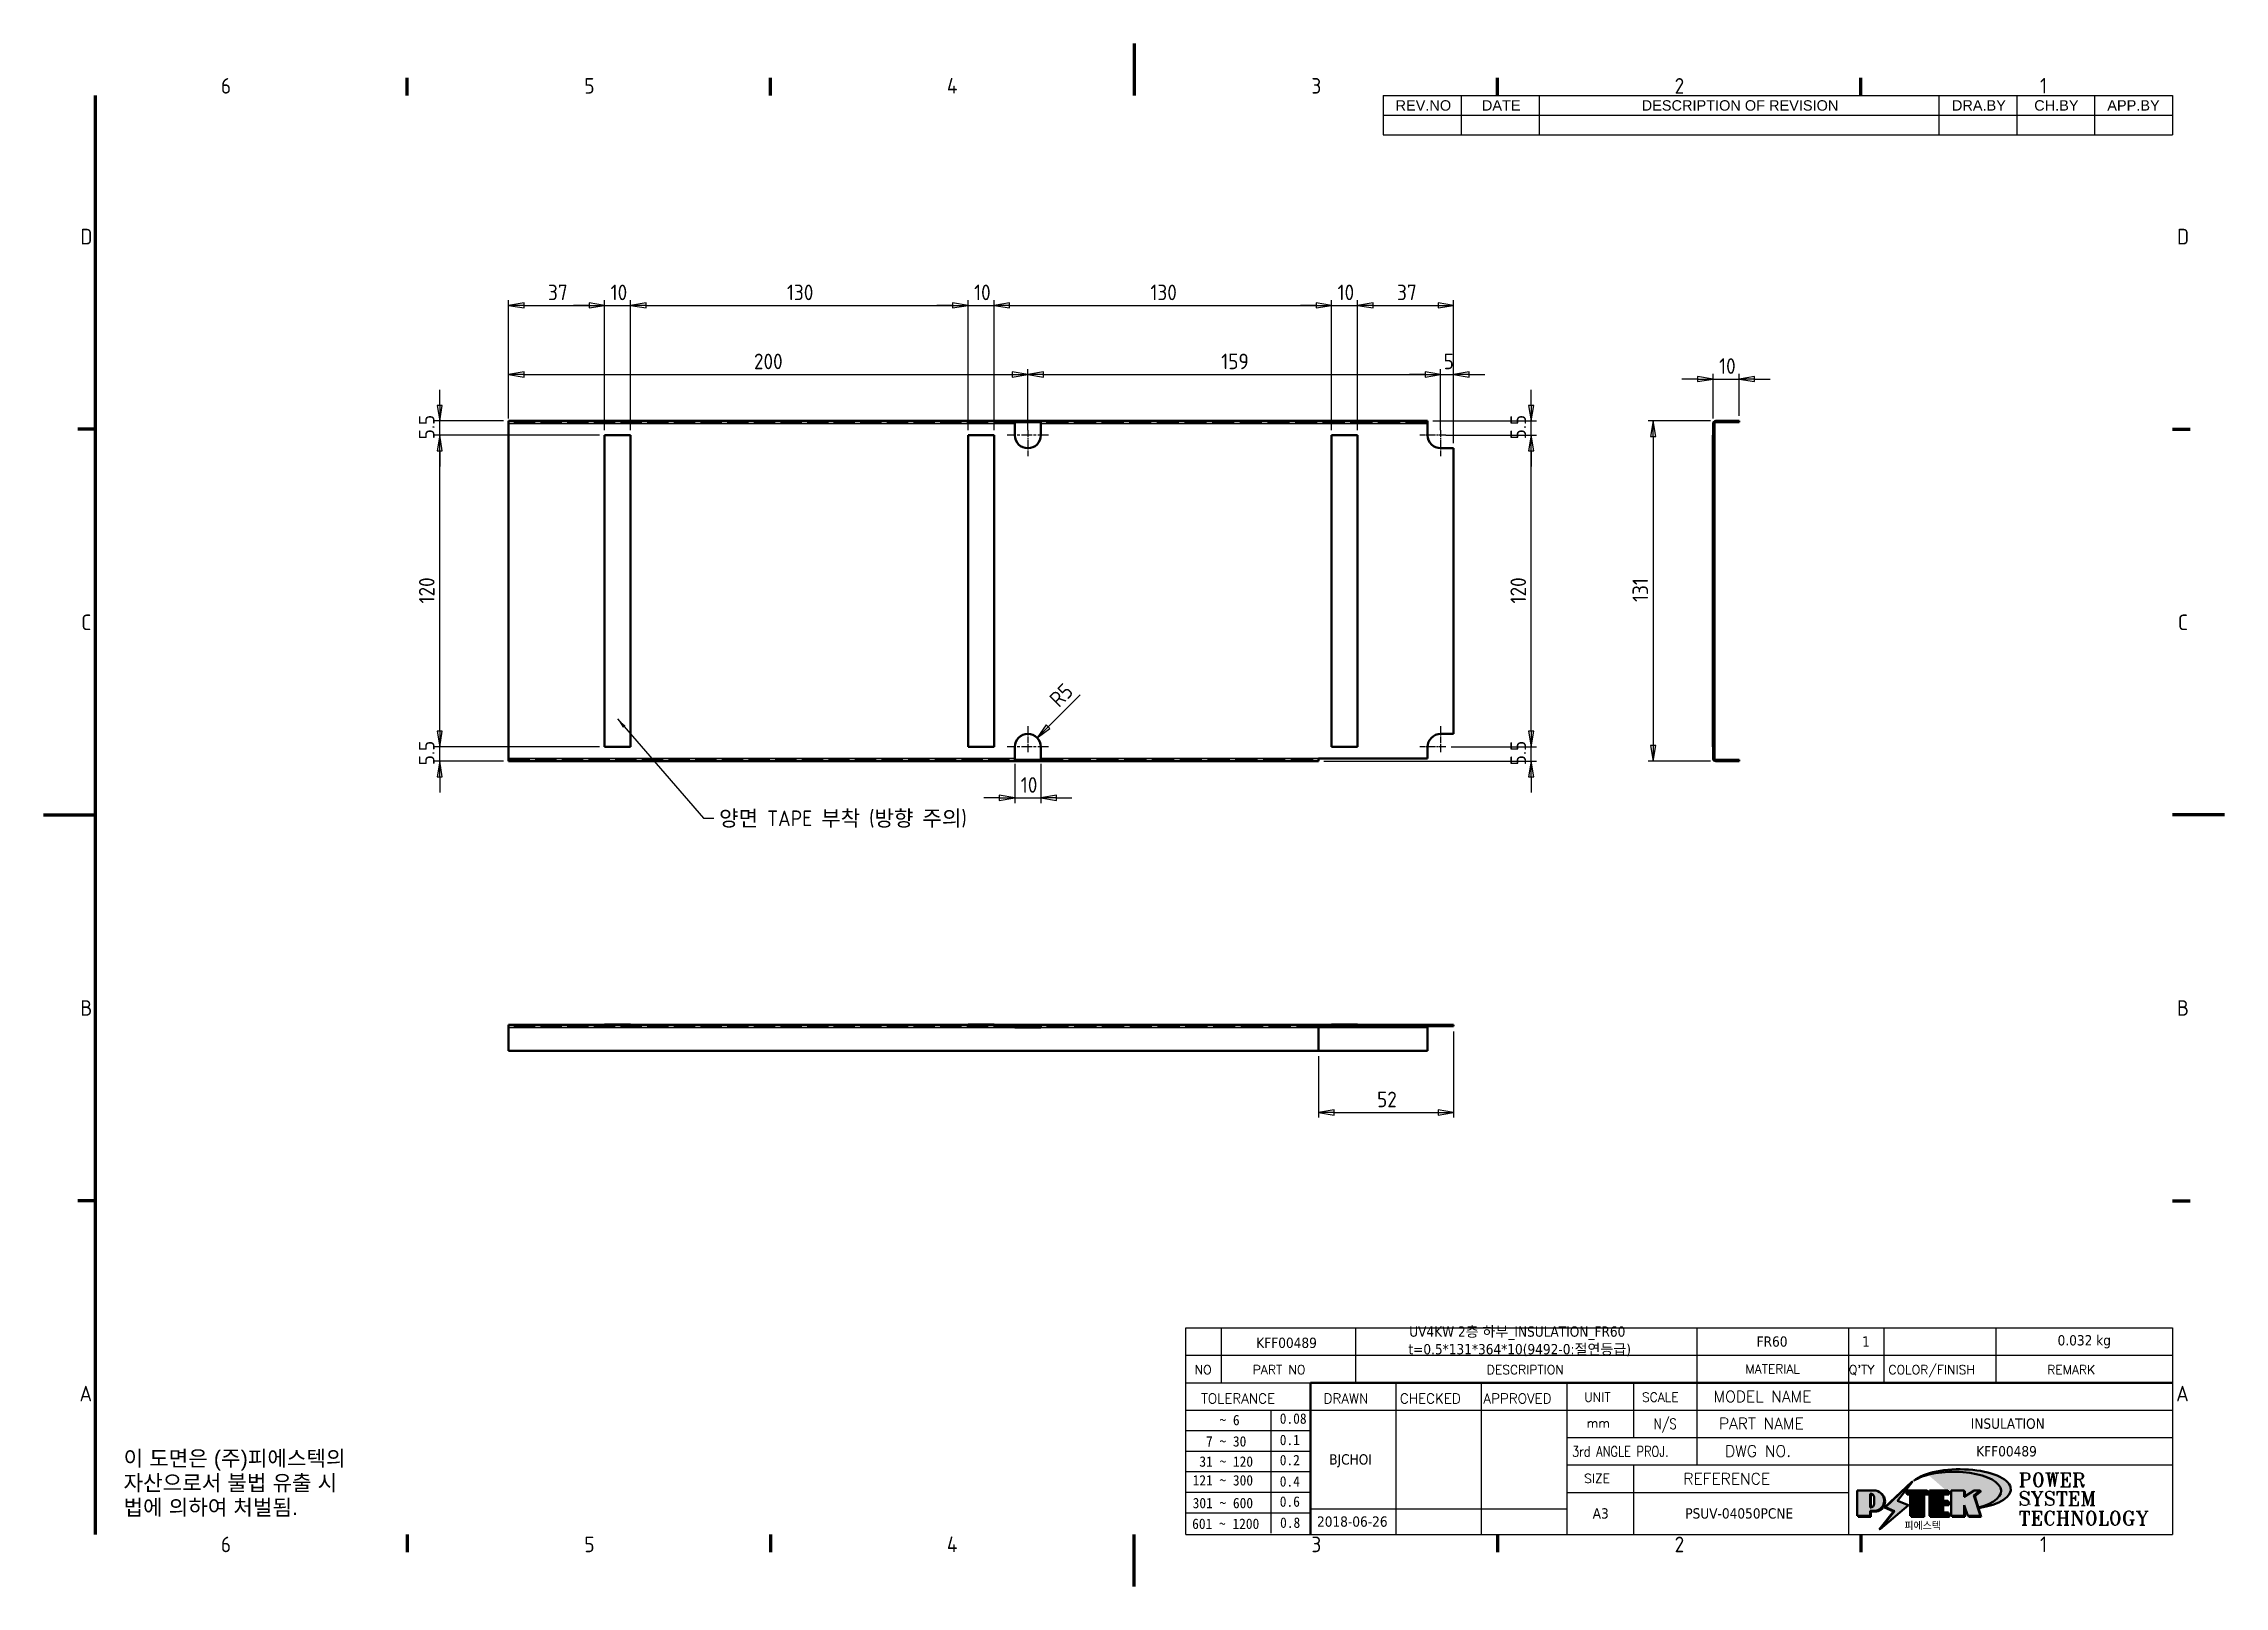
# Model space of a CAD drawing. Header units: millimetres. Extents: x 0 to 840, y 0 to 594.
import ezdxf
from ezdxf.enums import TextEntityAlignment as Align

# ---------------------------------------------------------------- set-up
doc = ezdxf.new("R2010")
doc.units = ezdxf.units.MM
doc.header["$LTSCALE"] = 2
doc.linetypes.add('CHAIN', pattern=[0.35429999999999995, 0.2362, -0.0295, 0.0591, -0.0295])
doc.linetypes.add('DASHED', pattern=[0.2067, 0.1654, -0.0413])
doc.layers.get('0').update_dxf_attribs({"lineweight": 25})
for name, color, linetype, lineweight in [('가려진 것(ISO)', 5, 'DASHED', 35), ('가려진 좁은 것(ISO)', 5, 'DASHED', 25), ('가시적인 것(ISO)', 7, 'Continuous', 50), ('가시적인 좁은 것(ISO)', 1, 'Continuous', 35), ('경계(ISO)', 7, 'Continuous', 70), ('기호(ISO)', 7, 'Continuous', 25), ('제목(ISO)', 5, 'Continuous', 50), ('중심 표식(ISO)', 1, 'Continuous', 25), ('치수(ISO)', 7, 'Continuous', 25), ('해치(ISO)', 1, 'Continuous', 18)]:
    doc.layers.add(name, color=color, linetype=linetype, lineweight=lineweight)
doc.styles.add('HAN_291', font='')
doc.styles.add('HAN_370', font='', dxfattribs={"width": 2})
doc.styles.add('ISO Proportional', font='arial.ttf')
doc.styles.add('ISO ProportionalPSTEK', font='isocp.shx')
doc.styles.add('RC_284', font='ROMANC.shx')
doc.styles.add('RC_287', font='ROMANC.shx')
doc.styles.add('RC_292', font='ROMANC.shx')
doc.styles.add('ROMANT_294', font='romant.shx')
doc.styles.add('주 문자 (JIS)', font='arial.ttf')
doc.styles.add('텍스트 스타일333', font='ROMANC.shx', dxfattribs={"width": 0.800000011920929})
doc.styles.add('텍스트 스타일359', font='tahoma.ttf')
doc.styles.get('HAN_291').set_extended_font_data('GulimChe')
doc.styles.get('HAN_370').set_extended_font_data('GulimChe')
doc.dimstyles.new('PSTEK', dxfattribs={"dimscale": 2, "dimtxt": 3, "dimasz": 3, "dimexe": 1, "dimexo": 1, "dimgap": 1, "dimtad": 1, "dimrnd": 1e-08, "dimdsep": 46, "dimtxsty": 'ISO ProportionalPSTEK', "dimblk": 'Filled-1', "dimcen": 0.09, "dimdle": 10, "dimclrd": 3, "dimclre": 3, "dimclrt": 1, "dimadec": 1, "dimazin": 2, "dimtfac": 1, "dimtmove": 0, "dimatfit": 3, "dimfxl": 0, "dimtolj": 1, "dimlwd": -1, "dimlwe": -1, "dimarcsym": 0})
doc.dimstyles.new('PSTEK$7', dxfattribs={"dimscale": 2, "dimtxt": 3, "dimasz": 2, "dimexe": 1, "dimexo": 1, "dimgap": 1, "dimtad": 1, "dimrnd": 1e-08, "dimdsep": 46, "dimtxsty": 'ISO ProportionalPSTEK', "dimblk": 'Filled-1', "dimcen": 0.09, "dimdle": 10, "dimclrd": 3, "dimclre": 3, "dimclrt": 1, "dimadec": 1, "dimazin": 2, "dimtfac": 1, "dimtmove": 0, "dimatfit": 3, "dimfxl": 0, "dimtolj": 1, "dimlwd": -1, "dimlwe": -1, "dimarcsym": 0})

msp = doc.modelspace()

# ---------------------------------------------------------------- texts
at = {"layer": '기호(ISO)', "color": 1, "insert": (260.1740965286147, 298.7405519917947), "char_height": 6.000000238418579, "width": 111.4326667785645, "attachment_point": 1, "style": 'ISO ProportionalPSTEK'}
msp.add_mtext('{\\fISOCP|b0|i0;\\H6.0000;양면 TAPE 부착 (방향 주의)}', dxfattribs=at)
at = {"layer": '기호(ISO)', "color": 7, "insert": (30.78925080976877, 52.31172794478621), "char_height": 6.000000238418579, "width": 102.480276521085, "attachment_point": 1, "line_spacing_factor": 0.9442214965820312, "style": 'ISO Proportional'}
msp.add_mtext('{\\fArial|b0|i0;이 도면은 (주)피에스텍의\\P자산으로서 불법 유출 시 \\P법에 의하여 처벌됨.}', dxfattribs=at)

# ---------------------------------------------------------------- blocks, each defined once
blk = doc.blocks.new('경계 Default Border')
at = {"layer": '경계(ISO)'}
for p, q in [((70, 287.0000076293945), (70, 290.4000091552734)), ((140, 287.0000076293945), (140, 290.4000091552734)), ((280, 287.0000076293945), (280, 290.4000091552734)), ((350, 287.0000076293945), (350, 290.4000091552734)), ((10, 222.7499961853027), (6.599999666213989, 222.7499961853027)), ((410, 222.7499961853027), (413.4000015258789, 222.7499961853027)), ((10, 74.25000190734863), (6.599999666213989, 74.25000190734863)), ((410, 74.25000190734863), (413.4000015258789, 74.25000190734863)), ((70, 10), (70, 6.599999666213989)), ((140, 10), (140, 6.599999666213989)), ((280, 10), (280, 6.599999666213989)), ((350, 10), (350, 6.599999666213989))]:
    blk.add_line(p, q, dxfattribs=at)
at = {"layer": '경계(ISO)', "flags": 128}
for points in [[(210, 297.0000076293945), (210, 287.0000076293945)], [(10, 10), (10, 287.0000076293945)], [(0, 148.5000038146973), (10, 148.5000038146973)], [(420, 148.5000038146973), (410, 148.5000038146973)], [(210, 0), (210, 10)]]:
    blk.add_lwpolyline(points, dxfattribs=at)
at = {"layer": '경계(ISO)', "color": 1, "char_height": 3.00000011920929, "attachment_point": 7, "style": 'ISO ProportionalPSTEK'}
for s, insert in [('6', (34.14453946055966, 287.3713945155963)), ('5', (104.1445394605597, 287.3713945155963)), ('4', (173.9734701308116, 287.4)), ('3', (244.1685395229535, 287.3713945155963)), ('2', (314.127739416884, 287.3713945155963)), ('1', (384.4860661041481, 287.4)), ('D', (7.078270083685684, 258.3463944559917)), ('D', (410.878270202895, 258.3463944559917)), ('C', (7.244539400955009, 184.0963944559917)), ('C', (411.0445395201643, 184.0963944559917)), ('B', (7.078270083685684, 109.8463944559917)), ('B', (410.878270202895, 109.8463944559917)), ('A', (6.914400698149937, 35.61784856929444)), ('A', (410.7144008173592, 35.61784856929444)), ('6', (34.14453946055966, 6.57139439638704)), ('5', (104.1445394605597, 6.57139439638704)), ('4', (173.9734701308116, 6.59999988079071)), ('3', (244.1685395229535, 6.57139439638704)), ('2', (314.127739416884, 6.57139439638704)), ('1', (384.4860661041481, 6.59999988079071))]:
    blk.add_mtext(s, dxfattribs=dict(at, insert=insert))
blk = doc.blocks.new('제목 블록 PSTEK')
for color, points in [(252, [(317.2195697678507, 17.0593801673321), (322.0326348870767, 21.62682475217465), (322.2781991042243, 21.94392121864296), (317.0471853425802, 16.97985676345368), (318.7512090904202, 16.1899260703855), (316.0018030350395, 12.71868385740789), (316.3356552234328, 13.00206718743325), (318.9235935156908, 16.2694494742633)]), (5, [(321.6183518841322, 17.4193704504104), (319.5281351041078, 18.24969419629727), (322.4505835294948, 22.02344462252142), (317.2195697678507, 17.0593801673321), (318.9235935156908, 16.2694494742633), (316.1741874603099, 12.79820726128571)]), (1, [(324.4839107253602, 19.60711530335299), (325.2419748254881, 19.60711530335299), (325.2419748254881, 20.25857663940324), (321.2266040451076, 20.25857663940324), (321.2266040451076, 19.60711530335299), (321.9846681452406, 19.60711530335299), (321.9846681452406, 15.3430047401139), (324.4839107253602, 15.3430047401139)]), (252, [(321.9846681452406, 19.60711530335299), (321.4042753185749, 19.60711530335299), (321.4042753185749, 19.45905590879572), (321.9846681452406, 19.45905590879572)]), (252, [(324.6615819988275, 19.45905590879572), (325.4196460989604, 19.45905590879572), (325.4196460989604, 20.11051724484596), (325.2419748254881, 20.11051724484596), (325.2419748254881, 19.60711530335299), (324.4839107253602, 19.60711530335299), (324.4839107253602, 15.3430047401139), (322.1623394187076, 15.3430047401139), (322.1623394187076, 15.19494534555726), (324.6615819988275, 15.19494534555726)]), (1, [(329.2277337269622, 20.25857663940324), (325.65654113025, 20.25857663940324), (325.65654113025, 15.3430047401139), (329.3580259941756, 15.3430047401139), (329.3580259941756, 15.9944660761648), (328.1137701654877, 15.9944660761648), (328.1137701654877, 17.56360607323003), (329.2277337269622, 17.56360607323003), (329.2277337269622, 18.25543873810179), (328.1137701654877, 18.25543873810179), (328.1137701654877, 19.60711530335299), (329.2277337269622, 19.60711530335299)]), (252, [(328.2914414389548, 19.45905590879572), (329.4054050004294, 19.45905590879572), (329.4054050004294, 20.11051724484596), (329.2277337269622, 20.11051724484596), (329.2277337269622, 19.60711530335299), (328.1137701654877, 19.60711530335299), (328.1137701654877, 18.25543873810179), (328.2914414389548, 18.25543873810179)]), (252, [(328.2914414389548, 17.41554667867274), (329.4054050004294, 17.41554667867274), (329.4054050004294, 18.10737934354514), (329.2277337269622, 18.10737934354514), (329.2277337269622, 17.56360607323003), (328.1137701654877, 17.56360607323003), (328.1137701654877, 15.9944660761648), (328.2914414389548, 15.9944660761648)]), (1, [(332.3312149849806, 20.25857663940324), (329.8592894925411, 20.25857663940324), (329.8592894925411, 15.3430047401139), (332.3312149849806, 15.3430047401139), (332.3312149849806, 17.4318630164523), (333.0701931098801, 15.3430047401139), (335.4855464857051, 15.3430047401139), (334.2514536401189, 19.30614745124769), (335.4379594596742, 20.25857663940324), (334.3071782107978, 20.25857663940324), (332.3312149849806, 18.99741471888304)]), (252, [(332.5088862584528, 16.92964231796647), (332.3312149849806, 17.43186301645164), (332.3312149849806, 15.3430047401139), (330.0369607660135, 15.3430047401139), (330.0369607660135, 15.19494534555726), (332.5088862584528, 15.19494534555726)]), (252, [(332.5088862584528, 20.1105172448466), (332.3312149849806, 20.1105172448466), (332.3312149849806, 18.99741471888368), (332.5088862584528, 19.11081371413894)]), (252, [(335.6156307331414, 20.11051724484596), (335.2535118015555, 20.11051724484596), (334.2514536401189, 19.30614745124769), (335.4855464857051, 15.3430047401139), (333.1954852176545, 15.3430047401139), (333.2478643833523, 15.19494534555726), (335.6632177591723, 15.19494534555726), (334.4291249135862, 19.15808805669106)]), (252, [(329.5356972676428, 15.8464066816075), (329.3580259941756, 15.8464066816075), (329.3580259941756, 15.3430047401139), (325.8342124037171, 15.3430047401139), (325.8342124037171, 15.19494534555726), (329.5356972676428, 15.19494534555726)])]:
    blk.add_hatch(color=color).paths.add_polyline_path(points)
h = blk.add_hatch(color=1)
edge = h.paths.add_edge_path(flags=0)
edge.add_line((314.2242174273352, 19.60711530335299), (314.2242174273352, 17.00126995915134))
edge.add_line((314.2242174273352, 17.00126995915134), (314.3485873187598, 17.00126995915134))
edge.add_arc((314.3485873187598, 17.6527312952023), 0.6514613360509371, 270, 360)
edge.add_line((315.0000486548106, 17.6527312952023), (315.0000486548106, 18.95565396730211))
edge.add_arc((314.3485873187598, 18.95565396730212), 0.6514613360508712, 0, 90)
edge.add_line((314.3485873187598, 19.60711530335299), (314.2242174273352, 19.60711530335299))
edge = h.paths.add_edge_path()
edge.add_arc((314.9847713324306, 18.28938669179658), 1.969189947606664, 269.9999999999959, 450)
edge.add_line((314.9847713324306, 20.25857663940318), (311.7664314776902, 20.25857663940324))
edge.add_line((311.7664314776902, 20.25857663940324), (311.7664314776902, 15.3430047401139))
edge.add_line((311.7664314776902, 15.3430047401139), (314.2242174273352, 15.3430047401139))
edge.add_line((314.2242174273352, 15.3430047401139), (314.2242174273352, 16.32019674418991))
edge.add_line((314.2242174273352, 16.32019674418991), (314.9847713324307, 16.32019674418991))
h = blk.add_hatch(color=252)
edge = h.paths.add_edge_path()
edge.add_arc((314.9847713324309, 18.28938669179657), 1.969189947606666, 270, 406.8278729790604)
edge.add_arc((315.1624426058984, 18.1413272972396), 1.969189947606962, -90, 53.560984836317004, ccw=False)
edge.add_line((315.1624426058984, 16.17213734963263), (314.4018887008024, 16.17213734963263))
edge.add_line((314.4018887008024, 16.17213734963263), (314.4018887008024, 15.19494534555726))
edge.add_line((314.4018887008024, 15.19494534555726), (311.9441027511573, 15.19494534555726))
edge.add_line((311.9441027511573, 15.19494534555726), (311.9441027511573, 15.3430047401139))
edge.add_line((311.9441027511573, 15.3430047401139), (314.2242174273352, 15.3430047401139))
edge.add_line((314.2242174273352, 15.3430047401139), (314.2242174273352, 16.32019674418991))
edge.add_line((314.2242174273352, 16.32019674418991), (314.9847713324309, 16.32019674418991))
h = blk.add_hatch(color=252)
edge = h.paths.add_edge_path()
edge.add_line((314.4018887008024, 19.45905590879572), (314.5262585922315, 19.45905590879572))
edge.add_arc((314.5262585922314, 18.80759457274939), 0.6514613360463194, 60.4189348879147, 90.00000000000318, ccw=False)
edge.add_arc((314.3485873187602, 18.95565396730057), 0.6514613360524251, 39.96992292766206, 90.00000000009999)
edge.add_line((314.3485873187591, 19.60711530335307), (314.2242174273352, 19.60711530335298))
edge.add_line((314.2242174273352, 19.60711530335299), (314.2242174273352, 17.00126995915134))
edge.add_line((314.2242174273352, 17.00126995915134), (314.3485873187591, 17.00126995915134))
edge.add_arc((314.3485873187568, 17.652731295233), 0.6514613360816299, 270.0000000002, 274.6930825552478)
edge.add_line((314.4018887008024, 17.0034541317032), (314.4018887008024, 19.45905590879572))
at = {"layer": '해치(ISO)'}
h = blk.add_hatch(color=140, dxfattribs=at)
edge = h.paths.add_edge_path()
edge.add_ellipse((330.3660919371412, 20.15576403068321), major_axis=(9.100907360794343, 0), ratio=0.4069904968023172, start_angle=301.3098473703837, end_angle=507.7436900681698)
edge.add_ellipse((331.5340919371412, 20.4634168429492), major_axis=(-9.82350664112931, 0), ratio=0.3942600559756514, start_angle=111.51207141178469, end_angle=334.47025347086895, ccw=False)
edge.add_line((335.1363447531188, 16.8601935978785), (335.0955236905705, 16.99119398620872))
at = {"color": 180}
for p, q in [((182.475792979055, 11.79100474011392), (182.4757929790549, 51.56524660363496)), ((182.4757929790549, 51.56524660363496), (372.4757929537551, 51.56524660363496)), ((189.2651435055721, 51.56524660363496), (189.2651435055722, 41.00524660363494)), ((215.2152739891528, 41.00524660363494), (215.2152739891528, 51.56524660363496)), ((280.8758854511282, 51.56524660363496), (280.8758854511282, 41.00524660363494)), ((310.0881549537552, 51.56524660363496), (310.0881549537553, 41.00524660363494)), ((316.9044520275131, 51.56524660363496), (316.9044520275127, 41.00524660363494)), ((338.4566026226726, 51.56524660363496), (338.4566026226727, 41.00524660363494)), ((372.4757929537551, 51.56524660363496), (372.4757929537551, 11.79100474011389)), ((182.475792979055, 46.2852466036349), (372.4757929537551, 46.28524660363492)), ((182.475792979055, 41.00524660363493), (206.451475290024, 41.00524660363493)), ((222.9401812389276, 11.79100474011392), (222.9401812389276, 41.00524660363494)), ((239.4288871878316, 11.79100474011392), (239.4288871878316, 41.00524660363494)), ((255.9175931367356, 11.79100474011392), (255.9175931367356, 41.00524660363494)), ((268.6918866058747, 41.00524660363494), (268.6918866058747, 30.44524660363498)), ((280.8758854511282, 41.00524660363494), (280.8758854511282, 25.16524660363502)), ((310.088154953755, 41.00524660363494), (310.088154953755, 11.79100474011392)), ((182.475792979055, 35.72524660363497), (206.451475290024, 35.72524660363497)), ((198.8621818849491, 12.02524660363491), (198.8621818849491, 35.72524660363497)), ((206.451475290024, 35.72524660363497), (372.4757929537551, 35.72524660363497)), ((182.475792979055, 31.77524660363492), (206.451475290024, 31.77524660363492)), ((255.917593136736, 30.44524660363498), (372.4757929537552, 30.44524660363501)), ((182.475792979055, 27.82524660363487), (206.451475290024, 27.82524660363487)), ((182.475792979055, 23.87524660363505), (206.451475290024, 23.87524660363505)), ((255.9175931367359, 25.16524660363502), (372.4757929537552, 25.165246603635)), ((268.6918866058744, 25.16524660363502), (268.6918866058744, 11.79100474011392)), ((182.475792979055, 19.92524660363478), (206.451475290024, 19.92524660363478)), ((255.9175931367359, 19.88524660363481), (310.0881549537553, 19.88524660363481)), ((182.475792979055, 15.97524660363496), (206.451475290024, 15.97524660363496)), ((206.451475290024, 16.74100474011396), (255.9175931367359, 16.74100474011396)), ((182.475792979055, 11.79100474011392), (372.4757929537551, 11.79100474011389))]:
    blk.add_line(p, q, dxfattribs=at)
at = {"color": 7, "linetype": 'Continuous', "lineweight": 25}
blk.add_line((182.4771903250938, 46.27967054998719), (231.7273669611342, 46.27967054998717), dxfattribs=at)
at = {"color": 7, "lineweight": 50}
for p, q in [((206.4514752900237, 11.79100474011392), (206.4514752900237, 41.00524660363494)), ((206.451475290024, 41.00524660363494), (372.4757929537551, 41.00524660363496))]:
    blk.add_line(p, q, dxfattribs=at)
at = {"color": 7}
for p, q in [((322.2781991042243, 21.94392121864296), (317.0471853425802, 16.97985676345368)), ((322.4505835294948, 22.02344462252142), (317.2195697678507, 17.0593801673321)), ((317.2195697678507, 17.0593801673321), (322.0326348870767, 21.62682475217465)), ((319.5281351041078, 18.24969419629727), (322.4505835294948, 22.02344462252142)), ((322.0326348870767, 21.62682475217465), (322.2781991042243, 21.94392121864296)), ((311.7664314776902, 20.25900474011391), (311.7664314776902, 15.34300474011391)), ((314.9847713324309, 20.25857663940324), (311.7664314776902, 20.25857663940324)), ((314.9847713324309, 20.25857663940324), (311.7664314776902, 20.25857663940324)), ((311.7664314776902, 20.25857663940324), (311.7664314776902, 15.3430047401139)), ((314.2242174273352, 17.00126995915134), (314.2242174273352, 19.60711530335299)), ((314.2242174273352, 19.60711530335299), (314.3485873187591, 19.60711530335299)), ((314.3485873187591, 19.60711530335299), (314.2242174273352, 19.60711530335299)), ((314.2242174273352, 19.60711530335299), (314.2242174273352, 17.00126995915134)), ((314.2242174273352, 17.00126995915134), (314.2242174273352, 19.60711530335299)), ((314.2242174273352, 19.60711530335299), (314.3485873187591, 19.60711530335299)), ((314.3485873187591, 17.00126995915134), (314.2242174273352, 17.00126995915134)), ((314.2242174273352, 17.00126995915134), (314.3485873187591, 17.00126995915134)), ((314.3485873187591, 17.00126995915134), (314.2242174273352, 17.00126995915134)), ((314.4018887008024, 19.45905590879572), (314.5262585922314, 19.45905590879572)), ((314.4018887008024, 17.0034541317032), (314.4018887008024, 19.45905590879572)), ((315.0000486548106, 18.95565396730275), (315.0000486548106, 17.65273129520161)), ((315.0000486548106, 18.95565396730275), (315.0000486548106, 17.65273129520161)), ((316.1741874603099, 12.79820726128571), (321.6183518841322, 17.4193704504104)), ((317.0471853425802, 16.97985676345368), (318.7512090904202, 16.1899260703855)), ((318.9235935156908, 16.2694494742633), (317.2195697678507, 17.0593801673321)), ((317.2195697678507, 17.0593801673321), (318.9235935156908, 16.2694494742633)), ((321.6183518841322, 17.4193704504104), (319.5281351041078, 18.24969419629727)), ((325.2419748254881, 20.25857663940324), (321.2266040451076, 20.25857663940324)), ((321.2266040451076, 20.25857663940324), (321.2266040451076, 19.60711530335299)), ((325.2419748254881, 20.25857663940324), (321.2266040451076, 20.25857663940324)), ((321.2266040451076, 20.25857663940324), (321.2266040451076, 19.60711530335299)), ((321.2266040451076, 19.60711530335299), (321.9846681452406, 19.60711530335299)), ((321.2266040451076, 19.60711530335299), (321.9846681452406, 19.60711530335299)), ((321.4042753185749, 19.60711530335299), (321.4042753185749, 19.45905590879572)), ((321.9846681452406, 19.60711530335299), (321.4042753185749, 19.60711530335299)), ((321.4042753185749, 19.45905590879572), (321.9846681452406, 19.45905590879572)), ((321.9846681452406, 19.60711530335299), (321.9846681452406, 15.3430047401139)), ((321.9846681452406, 19.45905590879572), (321.9846681452406, 19.60711530335299)), ((321.9846681452406, 19.60711530335299), (321.9846681452406, 15.3430047401139)), ((324.4839107253602, 19.60711530335299), (325.2419748254881, 19.60711530335299)), ((324.4839107253602, 15.3430047401139), (324.4839107253602, 19.60711530335299)), ((325.2419748254881, 19.60711530335299), (324.4839107253602, 19.60711530335299)), ((324.4839107253602, 19.60711530335299), (324.4839107253602, 15.3430047401139)), ((324.4839107253602, 19.60711530335299), (325.2419748254881, 19.60711530335299)), ((324.4839107253602, 15.3430047401139), (324.4839107253602, 19.60711530335299)), ((324.6615819988275, 19.45905590879572), (325.4196460989604, 19.45905590879572)), ((324.6615819988275, 15.19494534555726), (324.6615819988275, 19.45905590879572)), ((325.2419748254881, 19.60711530335299), (325.2419748254881, 20.25857663940324)), ((325.2419748254881, 19.60711530335299), (325.2419748254881, 20.25857663940324)), ((325.4196460989604, 20.11051724484596), (325.2419748254881, 20.11051724484596)), ((325.2419748254881, 20.11051724484596), (325.2419748254881, 19.60711530335299)), ((325.4196460989604, 19.45905590879572), (325.4196460989604, 20.11051724484596)), ((329.2277337269622, 20.25857663940324), (325.65654113025, 20.25857663940324)), ((325.65654113025, 20.25857663940324), (325.65654113025, 15.3430047401139)), ((325.65654113025, 20.25857663940324), (325.65654113025, 15.3430047401139)), ((329.2277337269622, 20.25857663940324), (325.65654113025, 20.25857663940324)), ((328.1137701654877, 18.25543873810179), (328.1137701654877, 19.60711530335299)), ((328.1137701654877, 19.60711530335299), (329.2277337269622, 19.60711530335299)), ((329.2277337269622, 19.60711530335299), (328.1137701654877, 19.60711530335299)), ((328.1137701654877, 19.60711530335299), (328.1137701654877, 18.25543873810179)), ((328.1137701654877, 18.25543873810179), (328.1137701654877, 19.60711530335299)), ((328.1137701654877, 19.60711530335299), (329.2277337269622, 19.60711530335299)), ((329.2277337269622, 18.25543873810179), (328.1137701654877, 18.25543873810179)), ((328.1137701654877, 18.25543873810179), (328.2914414389548, 18.25543873810179)), ((329.2277337269622, 18.25543873810179), (328.1137701654877, 18.25543873810179)), ((328.1137701654877, 17.56360607323003), (329.2277337269622, 17.56360607323003)), ((328.1137701654877, 15.9944660761648), (328.1137701654877, 17.56360607323003)), ((329.2277337269622, 17.56360607323003), (328.1137701654877, 17.56360607323003)), ((328.1137701654877, 17.56360607323003), (328.1137701654877, 15.9944660761648)), ((328.1137701654877, 17.56360607323003), (329.2277337269622, 17.56360607323003)), ((328.1137701654877, 15.9944660761648), (328.1137701654877, 17.56360607323003)), ((328.2914414389548, 18.25543873810179), (328.2914414389548, 19.45905590879572)), ((328.2914414389548, 19.45905590879572), (329.4054050004294, 19.45905590879572)), ((328.2914414389548, 15.9944660761648), (328.2914414389548, 17.41554667867274)), ((328.2914414389548, 17.41554667867274), (329.4054050004294, 17.41554667867274)), ((329.2277337269622, 19.60711530335299), (329.2277337269622, 20.25857663940324)), ((329.2277337269622, 19.60711530335299), (329.2277337269622, 20.25857663940324)), ((329.4054050004294, 20.11051724484596), (329.2277337269622, 20.11051724484596)), ((329.2277337269622, 20.11051724484596), (329.2277337269622, 19.60711530335299)), ((329.2277337269622, 17.56360607323003), (329.2277337269622, 18.25543873810179)), ((329.2277337269622, 17.56360607323003), (329.2277337269622, 18.25543873810179)), ((329.4054050004294, 18.10737934354514), (329.2277337269622, 18.10737934354514)), ((329.2277337269622, 18.10737934354514), (329.2277337269622, 17.56360607323003)), ((329.4054050004294, 19.45905590879572), (329.4054050004294, 20.11051724484596)), ((329.4054050004294, 17.41554667867274), (329.4054050004294, 18.10737934354514)), ((332.3312149849806, 20.25857663940324), (329.8592894925411, 20.25857663940324)), ((329.8592894925411, 20.25857663940324), (329.8592894925411, 15.3430047401139)), ((329.8592894925411, 20.25857663940324), (329.8592894925411, 15.3430047401139)), ((332.3312149849806, 20.25857663940324), (329.8592894925411, 20.25857663940324)), ((334.3071782107978, 20.25857663940324), (332.3312149849806, 18.99741471888304)), ((332.3312149849806, 18.99741471888304), (332.3312149849806, 20.25857663940324)), ((334.3071782107978, 20.25857663940324), (332.3312149849806, 18.99741471888304)), ((332.3312149849806, 18.99741471888304), (332.3312149849806, 20.25857663940324)), ((332.5088862584528, 20.1105172448466), (332.3312149849806, 20.1105172448466)), ((332.3312149849806, 20.1105172448466), (332.3312149849806, 18.99741471888368)), ((332.3312149849806, 18.99741471888368), (332.5088862584528, 19.11081371413894)), ((332.3312149849806, 17.4318630164523), (333.0701931098801, 15.3430047401139)), ((332.3312149849806, 15.3430047401139), (332.3312149849806, 17.4318630164523)), ((332.5088862584528, 16.92964231796647), (332.3312149849806, 17.43186301645164)), ((332.3312149849806, 17.43186301645164), (332.3312149849806, 15.3430047401139)), ((332.3312149849806, 17.4318630164523), (333.0701931098801, 15.3430047401139)), ((332.3312149849806, 15.3430047401139), (332.3312149849806, 17.4318630164523)), ((332.5088862584528, 19.11081371413894), (332.5088862584528, 20.1105172448466)), ((332.5088862584528, 15.19494534555726), (332.5088862584528, 16.92964231796647)), ((334.2514536401189, 19.30614745124769), (335.4379594596742, 20.25857663940324)), ((334.2514536401189, 19.30614745124769), (335.4379594596742, 20.25857663940324)), ((335.2535118015555, 20.11051724484596), (334.2514536401189, 19.30614745124769)), ((335.4855464857051, 15.3430047401139), (334.2514536401189, 19.30614745124769)), ((334.2514536401189, 19.30614745124769), (335.4855464857051, 15.3430047401139)), ((335.4855464857051, 15.3430047401139), (334.2514536401189, 19.30614745124769)), ((335.4379594596742, 20.25857663940324), (334.3071782107978, 20.25857663940324)), ((335.4379594596742, 20.25857663940324), (334.3071782107978, 20.25857663940324)), ((334.4291249135862, 19.15808805669104), (335.6156307331414, 20.11051724484596)), ((335.6632177591723, 15.19494534555726), (334.4291249135862, 19.15808805669104)), ((335.6156307331414, 20.11051724484596), (335.2535118015555, 20.11051724484596)), ((345.0447381189468, 17.50375595811051), (344.9867755289346, 17.689895936919)), ((311.7664314776902, 15.3430047401139), (314.2242174273352, 15.3430047401139)), ((311.7664314776902, 15.3430047401139), (314.2242174273352, 15.3430047401139)), ((314.2242174273352, 15.3430047401139), (311.9441027511573, 15.3430047401139)), ((311.9441027511573, 15.3430047401139), (311.9441027511573, 15.19494534555726)), ((311.9441027511573, 15.19494534555726), (314.4018887008024, 15.19494534555726)), ((314.2242174273352, 16.32019674418991), (314.9847713324309, 16.32019674418991)), ((314.2242174273352, 15.3430047401139), (314.2242174273352, 16.32019674418991)), ((314.9847713324309, 16.32019674418991), (314.2242174273352, 16.32019674418991)), ((314.2242174273352, 16.32019674418991), (314.2242174273352, 15.3430047401139)), ((314.2242174273352, 16.32019674418991), (314.9847713324309, 16.32019674418991)), ((314.2242174273352, 15.3430047401139), (314.2242174273352, 16.32019674418991)), ((314.4018887008024, 16.17213734963263), (315.162442605898, 16.17213734963263)), ((314.4018887008024, 15.19494534555726), (314.4018887008024, 16.17213734963263)), ((318.7512090904202, 16.1899260703855), (316.0018030350395, 12.71868385740789)), ((316.0018030350395, 12.71868385740789), (316.3356552234328, 13.00206718743325)), ((318.9235935156908, 16.2694494742633), (316.1741874603099, 12.79820726128571)), ((316.3356552234328, 13.00206718743325), (318.9235935156908, 16.2694494742633)), ((321.9846681452406, 15.3430047401139), (324.4839107253602, 15.3430047401139)), ((321.9846681452406, 15.3430047401139), (324.4839107253602, 15.3430047401139)), ((324.4839107253602, 15.3430047401139), (322.1623394187076, 15.3430047401139)), ((322.1623394187076, 15.3430047401139), (322.1623394187076, 15.19494534555726)), ((322.1623394187076, 15.19494534555726), (324.6615819988275, 15.19494534555726)), ((325.65654113025, 15.3430047401139), (329.3580259941756, 15.3430047401139)), ((325.65654113025, 15.3430047401139), (329.3580259941756, 15.3430047401139)), ((329.3580259941756, 15.3430047401139), (325.8342124037171, 15.3430047401139)), ((325.8342124037171, 15.3430047401139), (325.8342124037171, 15.19494534555726)), ((325.8342124037171, 15.19494534555726), (329.5356972676428, 15.19494534555726)), ((329.3580259941756, 15.9944660761648), (328.1137701654877, 15.9944660761648)), ((328.1137701654877, 15.9944660761648), (328.2914414389548, 15.9944660761648)), ((329.3580259941756, 15.9944660761648), (328.1137701654877, 15.9944660761648)), ((329.3580259941756, 15.3430047401139), (329.3580259941756, 15.9944660761648)), ((329.3580259941756, 15.3430047401139), (329.3580259941756, 15.9944660761648)), ((329.5356972676428, 15.8464066816075), (329.3580259941756, 15.8464066816075)), ((329.3580259941756, 15.8464066816075), (329.3580259941756, 15.3430047401139)), ((329.5356972676428, 15.19494534555726), (329.5356972676428, 15.8464066816075)), ((329.8592894925411, 15.3430047401139), (332.3312149849806, 15.3430047401139)), ((329.8592894925411, 15.3430047401139), (332.3312149849806, 15.3430047401139)), ((332.3312149849806, 15.3430047401139), (330.0369607660135, 15.3430047401139)), ((330.0369607660135, 15.3430047401139), (330.0369607660135, 15.19494534555726)), ((330.0369607660135, 15.19494534555726), (332.5088862584528, 15.19494534555726)), ((333.0701931098801, 15.3430047401139), (335.4855464857051, 15.3430047401139)), ((333.0701931098801, 15.3430047401139), (335.4855464857051, 15.3430047401139)), ((335.4855464857051, 15.3430047401139), (333.1954852176545, 15.3430047401139)), ((333.1954852176545, 15.3430047401139), (333.2478643833523, 15.19494534555726)), ((333.2478643833523, 15.19494534555726), (335.6632177591723, 15.19494534555726))]:
    blk.add_line(p, q, dxfattribs=at)
at = {"color": 5}
for p, q in [((322.4505835294948, 22.02344462252142), (317.2195697678507, 17.0593801673321)), ((319.5281351041078, 18.24969419629727), (322.4505835294948, 22.02344462252142)), ((316.1741874603099, 12.79820726128571), (321.6183518841322, 17.4193704504104)), ((317.2195697678507, 17.0593801673321), (318.9235935156908, 16.2694494742633)), ((321.6183518841322, 17.4193704504104), (319.5281351041078, 18.24969419629727)), ((318.9235935156908, 16.2694494742633), (316.1741874603099, 12.79820726128571))]:
    blk.add_line(p, q, dxfattribs=at)
at = {"color": 1}
for p, q in [((314.9847713324309, 20.25857663940324), (311.7664314776902, 20.25857663940324)), ((311.7664314776902, 20.25857663940324), (311.7664314776902, 15.3430047401139)), ((314.2242174273352, 17.00126995915134), (314.2242174273352, 19.60711530335299)), ((314.2242174273352, 19.60711530335299), (314.3485873187591, 19.60711530335299)), ((314.3485873187591, 17.00126995915134), (314.2242174273352, 17.00126995915134)), ((315.0000486548106, 18.95565396730275), (315.0000486548106, 17.65273129520161)), ((325.2419748254881, 20.25857663940324), (321.2266040451076, 20.25857663940324)), ((321.2266040451076, 20.25857663940324), (321.2266040451076, 19.60711530335299)), ((321.2266040451076, 19.60711530335299), (321.9846681452406, 19.60711530335299)), ((321.9846681452406, 19.60711530335299), (321.9846681452406, 15.3430047401139)), ((324.4839107253602, 19.60711530335299), (325.2419748254881, 19.60711530335299)), ((324.4839107253602, 15.3430047401139), (324.4839107253602, 19.60711530335299)), ((325.2419748254881, 19.60711530335299), (325.2419748254881, 20.25857663940324)), ((329.2277337269622, 20.25857663940324), (325.65654113025, 20.25857663940324)), ((325.65654113025, 20.25857663940324), (325.65654113025, 15.3430047401139)), ((328.1137701654877, 18.25543873810179), (328.1137701654877, 19.60711530335299)), ((328.1137701654877, 19.60711530335299), (329.2277337269622, 19.60711530335299)), ((329.2277337269622, 18.25543873810179), (328.1137701654877, 18.25543873810179)), ((328.1137701654877, 17.56360607323003), (329.2277337269622, 17.56360607323003)), ((328.1137701654877, 15.9944660761648), (328.1137701654877, 17.56360607323003)), ((329.2277337269622, 19.60711530335299), (329.2277337269622, 20.25857663940324)), ((329.2277337269622, 17.56360607323003), (329.2277337269622, 18.25543873810179)), ((332.3312149849806, 20.25857663940324), (329.8592894925411, 20.25857663940324)), ((329.8592894925411, 20.25857663940324), (329.8592894925411, 15.3430047401139)), ((334.3071782107978, 20.25857663940324), (332.3312149849806, 18.99741471888304)), ((332.3312149849806, 18.99741471888304), (332.3312149849806, 20.25857663940324)), ((332.3312149849806, 17.4318630164523), (333.0701931098801, 15.3430047401139)), ((332.3312149849806, 15.3430047401139), (332.3312149849806, 17.4318630164523)), ((334.2514536401189, 19.30614745124769), (335.4379594596742, 20.25857663940324)), ((335.4855464857051, 15.3430047401139), (334.2514536401189, 19.30614745124769)), ((335.4379594596742, 20.25857663940324), (334.3071782107978, 20.25857663940324)), ((311.7664314776902, 15.3430047401139), (314.2242174273352, 15.3430047401139)), ((314.2242174273352, 16.32019674418991), (314.9847713324309, 16.32019674418991)), ((314.2242174273352, 15.3430047401139), (314.2242174273352, 16.32019674418991)), ((321.9846681452406, 15.3430047401139), (324.4839107253602, 15.3430047401139)), ((325.65654113025, 15.3430047401139), (329.3580259941756, 15.3430047401139)), ((329.3580259941756, 15.9944660761648), (328.1137701654877, 15.9944660761648)), ((329.3580259941756, 15.3430047401139), (329.3580259941756, 15.9944660761648)), ((329.8592894925411, 15.3430047401139), (332.3312149849806, 15.3430047401139)), ((333.0701931098801, 15.3430047401139), (335.4855464857051, 15.3430047401139))]:
    blk.add_line(p, q, dxfattribs=at)
at = {"color": 7}
for centre, radius, start, end in [((314.3485873187598, 18.95565396730211), 0.6514613360508712, 0, 90), ((314.3485873187602, 18.95565396730057), 0.6514613360524251, 39.96992292766117, 90), ((314.3485873187598, 18.95565396730212), 0.6514613360508712, 0, 90), ((314.3485873187597, 17.65273129520228), 0.6514613360509381, 270, 0), ((314.3485873187598, 17.6527312952023), 0.6514613360509381, 270, 0), ((314.3485873187568, 17.652731295233), 0.6514613360816299, 270, 274.6930825552478), ((314.5262585922314, 18.80759457274939), 0.6514613360463193, 60.41893488791137, 90), ((314.9847713324309, 18.28938669179658), 1.969189947606665, 270, 90), ((314.9847713324309, 18.28938669179658), 1.969189947606665, 270, 90), ((314.9847713324307, 18.2893866917965), 1.969189947606594, 270, 46.82787297909833), ((315.1624426058984, 18.1413272972396), 1.969189947606961, 270, 53.56098483636067)]:
    blk.add_arc(centre, radius, start, end, dxfattribs=at)
at = {"color": 1}
for centre, radius, start, end in [((314.3485873187598, 18.95565396730211), 0.6514613360508712, 0, 90), ((314.3485873187598, 17.6527312952023), 0.6514613360509381, 270, 0), ((314.9847713324309, 18.28938669179657), 1.969189947606665, 270, 90)]:
    blk.add_arc(centre, radius, start, end, dxfattribs=at)
at = {"layer": '제목(ISO)'}
for p, q in [((322.2781991042243, 21.94392121864296), (317.0471853425802, 16.97985676345368)), ((322.4505835294948, 22.02344462252142), (317.2195697678507, 17.0593801673321)), ((317.2195697678507, 17.0593801673321), (322.0326348870767, 21.62682475217465)), ((319.5281351041078, 18.24969419629727), (322.4505835294948, 22.02344462252142)), ((322.0326348870767, 21.62682475217465), (322.2781991042243, 21.94392121864296)), ((314.9847713324306, 20.25857663940324), (311.7664314776902, 20.25857663940324)), ((311.7664314776902, 20.25857663940324), (311.7664314776902, 15.3430047401139)), ((314.2242174273352, 17.00126995915134), (314.2242174273352, 19.60711530335299)), ((314.2242174273352, 19.60711530335299), (314.3485873187598, 19.60711530335299)), ((314.3485873187591, 19.60711530335299), (314.2242174273352, 19.60711530335299)), ((314.2242174273352, 19.60711530335299), (314.2242174273352, 17.00126995915134)), ((314.3485873187598, 17.00126995915134), (314.2242174273352, 17.00126995915134)), ((314.2242174273352, 17.00126995915134), (314.3485873187591, 17.00126995915134)), ((314.4018887008024, 19.45905590879572), (314.5262585922314, 19.45905590879572)), ((314.4018887008024, 17.0034541317032), (314.4018887008024, 19.45905590879572)), ((315.0000486548106, 18.95565396730211), (315.0000486548106, 17.6527312952023)), ((316.1741874603099, 12.79820726128571), (321.6183518841322, 17.4193704504104)), ((317.0471853425802, 16.97985676345368), (318.7512090904202, 16.1899260703855)), ((317.2195697678507, 17.0593801673321), (318.9235935156908, 16.2694494742633)), ((318.9235935156908, 16.2694494742633), (317.2195697678507, 17.0593801673321)), ((321.6183518841322, 17.4193704504104), (319.5281351041078, 18.24969419629727)), ((325.2419748254881, 20.25857663940324), (321.2266040451076, 20.25857663940324)), ((321.2266040451076, 20.25857663940324), (321.2266040451076, 19.60711530335299)), ((321.2266040451076, 19.60711530335299), (321.9846681452406, 19.60711530335299)), ((321.9846681452406, 19.60711530335299), (321.4042753185749, 19.60711530335299)), ((321.4042753185749, 19.60711530335299), (321.4042753185749, 19.45905590879572)), ((321.4042753185749, 19.45905590879572), (321.9846681452406, 19.45905590879572)), ((321.9846681452406, 19.60711530335299), (321.9846681452406, 15.3430047401139)), ((321.9846681452406, 19.45905590879572), (321.9846681452406, 19.60711530335299)), ((324.4839107253602, 19.60711530335299), (325.2419748254881, 19.60711530335299)), ((324.4839107253602, 15.3430047401139), (324.4839107253602, 19.60711530335299)), ((325.2419748254881, 19.60711530335299), (324.4839107253602, 19.60711530335299)), ((324.4839107253602, 19.60711530335299), (324.4839107253602, 15.3430047401139)), ((324.6615819988275, 19.45905590879572), (325.4196460989604, 19.45905590879572)), ((324.6615819988275, 15.19494534555726), (324.6615819988275, 19.45905590879572)), ((325.2419748254881, 19.60711530335299), (325.2419748254881, 20.25857663940324)), ((325.4196460989604, 20.11051724484596), (325.2419748254881, 20.11051724484596)), ((325.2419748254881, 20.11051724484596), (325.2419748254881, 19.60711530335299)), ((325.4196460989604, 19.45905590879572), (325.4196460989604, 20.11051724484596)), ((329.2277337269622, 20.25857663940324), (325.65654113025, 20.25857663940324)), ((325.65654113025, 20.25857663940324), (325.65654113025, 15.3430047401139)), ((328.1137701654877, 18.25543873810179), (328.1137701654877, 19.60711530335299)), ((328.1137701654877, 19.60711530335299), (329.2277337269622, 19.60711530335299)), ((329.2277337269622, 19.60711530335299), (328.1137701654877, 19.60711530335299)), ((328.1137701654877, 19.60711530335299), (328.1137701654877, 18.25543873810179)), ((329.2277337269622, 18.25543873810179), (328.1137701654877, 18.25543873810179)), ((328.1137701654877, 18.25543873810179), (328.2914414389548, 18.25543873810179)), ((328.1137701654877, 15.9944660761648), (328.1137701654877, 17.56360607323003)), ((328.1137701654877, 17.56360607323003), (329.2277337269622, 17.56360607323003)), ((329.2277337269622, 17.56360607323003), (328.1137701654877, 17.56360607323003)), ((328.1137701654877, 17.56360607323003), (328.1137701654877, 15.9944660761648)), ((328.2914414389548, 19.45905590879572), (329.4054050004294, 19.45905590879572)), ((328.2914414389548, 18.25543873810179), (328.2914414389548, 19.45905590879572)), ((328.2914414389548, 17.41554667867274), (329.4054050004294, 17.41554667867274)), ((328.2914414389548, 15.9944660761648), (328.2914414389548, 17.41554667867274)), ((329.2277337269622, 19.60711530335299), (329.2277337269622, 20.25857663940324)), ((329.4054050004294, 20.11051724484596), (329.2277337269622, 20.11051724484596)), ((329.2277337269622, 20.11051724484596), (329.2277337269622, 19.60711530335299)), ((329.2277337269622, 17.56360607323003), (329.2277337269622, 18.25543873810179)), ((329.4054050004294, 18.10737934354514), (329.2277337269622, 18.10737934354514)), ((329.2277337269622, 18.10737934354514), (329.2277337269622, 17.56360607323003)), ((329.4054050004294, 19.45905590879572), (329.4054050004294, 20.11051724484596)), ((329.4054050004294, 17.41554667867274), (329.4054050004294, 18.10737934354514)), ((332.3312149849806, 20.25857663940324), (329.8592894925411, 20.25857663940324)), ((329.8592894925411, 20.25857663940324), (329.8592894925411, 15.3430047401139)), ((334.3071782107978, 20.25857663940324), (332.3312149849806, 18.99741471888304)), ((332.3312149849806, 18.99741471888304), (332.3312149849806, 20.25857663940324)), ((332.5088862584528, 20.1105172448466), (332.3312149849806, 20.1105172448466)), ((332.3312149849806, 20.1105172448466), (332.3312149849806, 18.99741471888368)), ((332.3312149849806, 18.99741471888368), (332.5088862584528, 19.11081371413894)), ((332.3312149849806, 15.3430047401139), (332.3312149849806, 17.4318630164523)), ((332.3312149849806, 17.4318630164523), (333.0701931098801, 15.3430047401139)), ((332.5088862584528, 16.92964231796647), (332.3312149849806, 17.43186301645164)), ((332.3312149849806, 17.43186301645164), (332.3312149849806, 15.3430047401139)), ((332.5088862584528, 19.11081371413894), (332.5088862584528, 20.1105172448466)), ((332.5088862584528, 15.19494534555726), (332.5088862584528, 16.92964231796647)), ((334.2514536401189, 19.30614745124769), (335.4379594596742, 20.25857663940324)), ((335.2535118015555, 20.11051724484596), (334.2514536401189, 19.30614745124769)), ((335.4855464857051, 15.3430047401139), (334.2514536401189, 19.30614745124769)), ((334.2514536401189, 19.30614745124769), (335.4855464857051, 15.3430047401139)), ((335.4379594596742, 20.25857663940324), (334.3071782107978, 20.25857663940324)), ((334.4291249135862, 19.15808805669106), (335.6156307331414, 20.11051724484596)), ((335.6632177591723, 15.19494534555726), (334.4291249135862, 19.15808805669106)), ((335.6156307331414, 20.11051724484596), (335.2535118015555, 20.11051724484596)), ((311.7664314776902, 15.3430047401139), (314.2242174273352, 15.3430047401139)), ((314.2242174273352, 15.3430047401139), (311.9441027511573, 15.3430047401139)), ((311.9441027511573, 15.3430047401139), (311.9441027511573, 15.19494534555726)), ((311.9441027511573, 15.19494534555726), (314.4018887008024, 15.19494534555726)), ((314.2242174273352, 15.3430047401139), (314.2242174273352, 16.32019674418991)), ((314.2242174273352, 16.32019674418991), (314.9847713324307, 16.32019674418991)), ((314.9847713324309, 16.32019674418991), (314.2242174273352, 16.32019674418991)), ((314.2242174273352, 16.32019674418991), (314.2242174273352, 15.3430047401139)), ((314.4018887008024, 15.19494534555726), (314.4018887008024, 16.17213734963263)), ((314.4018887008024, 16.17213734963263), (315.1624426058984, 16.17213734963263)), ((318.7512090904202, 16.1899260703855), (316.0018030350395, 12.71868385740789)), ((316.0018030350395, 12.71868385740789), (316.3356552234328, 13.00206718743325)), ((318.9235935156908, 16.2694494742633), (316.1741874603099, 12.79820726128571)), ((316.3356552234328, 13.00206718743325), (318.9235935156908, 16.2694494742633)), ((321.9846681452406, 15.3430047401139), (324.4839107253602, 15.3430047401139)), ((324.4839107253602, 15.3430047401139), (322.1623394187076, 15.3430047401139)), ((322.1623394187076, 15.3430047401139), (322.1623394187076, 15.19494534555726)), ((322.1623394187076, 15.19494534555726), (324.6615819988275, 15.19494534555726)), ((325.65654113025, 15.3430047401139), (329.3580259941756, 15.3430047401139)), ((329.3580259941756, 15.3430047401139), (325.8342124037171, 15.3430047401139)), ((325.8342124037171, 15.3430047401139), (325.8342124037171, 15.19494534555726)), ((325.8342124037171, 15.19494534555726), (329.5356972676428, 15.19494534555726)), ((329.3580259941756, 15.9944660761648), (328.1137701654877, 15.9944660761648)), ((328.1137701654877, 15.9944660761648), (328.2914414389548, 15.9944660761648)), ((329.3580259941756, 15.3430047401139), (329.3580259941756, 15.9944660761648)), ((329.5356972676428, 15.8464066816075), (329.3580259941756, 15.8464066816075)), ((329.3580259941756, 15.8464066816075), (329.3580259941756, 15.3430047401139)), ((329.5356972676428, 15.19494534555726), (329.5356972676428, 15.8464066816075)), ((329.8592894925411, 15.3430047401139), (332.3312149849806, 15.3430047401139)), ((332.3312149849806, 15.3430047401139), (330.0369607660135, 15.3430047401139)), ((330.0369607660135, 15.3430047401139), (330.0369607660135, 15.19494534555726)), ((330.0369607660135, 15.19494534555726), (332.5088862584528, 15.19494534555726)), ((333.0701931098801, 15.3430047401139), (335.4855464857051, 15.3430047401139)), ((335.4855464857051, 15.3430047401139), (333.1954852176545, 15.3430047401139)), ((333.1954852176545, 15.3430047401139), (333.2478643833523, 15.19494534555726)), ((333.2478643833523, 15.19494534555726), (335.6632177591723, 15.19494534555726))]:
    blk.add_line(p, q, dxfattribs=at)
at = {"layer": '제목(ISO)', "color": 4}
blk.add_line((335.1363447531188, 16.8601935978785), (335.0955236905705, 16.99119398620872), dxfattribs=at)
at = {"layer": '제목(ISO)'}
for centre, radius, start, end in [((314.3485873187598, 18.95565396730212), 0.6514613360508712, 0, 90), ((314.3485873187602, 18.95565396730057), 0.6514613360524251, 39.96992292766117, 90), ((314.3485873187598, 17.6527312952023), 0.6514613360509371, 270, 0), ((314.3485873187568, 17.652731295233), 0.6514613360816299, 270, 274.6930825552478), ((314.5262585922314, 18.80759457274939), 0.6514613360463193, 60.41893488791137, 90), ((314.9847713324306, 18.28938669179658), 1.969189947606664, 46.82787297909431, 90), ((314.9847713324307, 18.2893866917965), 1.969189947606594, 270, 46.82787297909833), ((314.9847713324309, 18.28938669179657), 1.969189947606666, 270, 46.8278729790603), ((315.1624426058984, 18.1413272972396), 1.969189947606962, 270, 53.56098483631701)]:
    blk.add_arc(centre, radius, start, end, dxfattribs=at)
at = {"layer": '제목(ISO)', "color": 4}
for centre, major_axis, ratio, start_param, end_param in [((331.5340919371412, 20.4634168429492), (9.82350664112931, 0), 0.3942600559756514, 5.087845455444478, 8.97919982663645), ((330.3660919371412, 20.15576403068321), (9.100907360794343, 0), 0.4069904968023172, 5.258848905294775, 8.861799147915196)]:
    blk.add_ellipse(centre, major_axis=major_axis, ratio=ratio, start_param=start_param, end_param=end_param, dxfattribs=at)
at = {"color": 7}
for s, height, style, p in [('NO', 1.742399930953979, 'RC_284', (184.135398793432, 42.62317362549192)), ('PART NO', 1.742399930953979, 'RC_284', (195.3359407378685, 42.62317362549192)), ('DESCRIPTION', 1.742399930953979, 'RC_284', (240.4025565652523, 42.62317362549192)), ("Q'TY", 1.742399930953979, 'RC_284', (310.1440786515383, 42.62317362549192)), ('COLOR/FINISH', 1.742399930953979, 'RC_284', (317.7725341324144, 42.62317362549192)), ('REMARK', 1.742399930953979, 'RC_284', (348.346649953877, 42.62317362549192)), (' TOLERANCE', 1.899999976158142, 'RC_287', (184.0872874387979, 37.00893196870329)), ('DRAWN', 1.899999976158142, 'RC_287', (208.9766620976279, 37.00893196870329)), ('CHECKED', 1.899999976158142, 'RC_287', (223.6856844514997, 37.00893196870329)), ('APPROVED', 1.899999976158142, 'RC_287', (239.7795453577791, 37.00893196870329)), ('UNIT', 1.742399930953979, 'RC_284', (259.1652673287452, 37.34317362549218)), ('SCALE', 1.742399930953979, 'RC_284', (270.2934779252897, 37.34317362549218)), ('MODEL NAME', 2.178000062704086, 'RC_292', (284.096330289083, 37.25462520371384)), ('    ~ 6', 2.000000029802322, 'HAN_291', (183.7721304966814, 32.8176515608431)), ('0.08', 2.000000029802322, 'HAN_291', (200.5467345600617, 33.09873600004101)), ('PART NAME', 2.178000062704086, 'RC_292', (285.1416959765849, 32.03045329421792)), ('  7 ~ 30', 2.000000029802322, 'HAN_291', (183.7721304966814, 28.70538114822415)), ('0.1', 2.000000029802322, 'HAN_291', (200.5467345600617, 28.98646558742206)), ('mm', 1.742399930953979, 'RC_284', (259.6505418159997, 32.3543089683787)), (' 31 ~ 120', 2.000000029802322, 'HAN_291', (183.7721304966814, 24.82628181916237)), ('0.2', 2.000000029802322, 'HAN_291', (200.5467345600617, 25.10736625836028)), (' DWG NO.', 2.178000062704086, 'RC_292', (284.8124284083233, 26.75045329421772)), ('121 ~ 300', 2.000000029802322, 'HAN_291', (183.7721304966814, 21.21401206133254)), ('0.4', 2.000000029802322, 'HAN_291', (200.5467345600617, 20.99509650053045)), ('SIZE', 1.742399930953979, 'RC_284', (259.1652673287452, 21.69497768947366)), ('REFERENCE', 2.178000062704086, 'RC_292', (278.2741065029841, 21.43214925458022)), ('301 ~ 600', 2.000000029802322, 'HAN_291', (183.7721304966814, 16.83491273227077)), ('0.6', 2.000000029802322, 'HAN_291', (200.5467345600617, 17.11599717146868)), ('601 ~ 1200', 2.000000029802322, 'HAN_291', (183.6802025156883, 12.84759660881125)), ('0.8', 2.000000029802322, 'HAN_291', (200.6097246063884, 13.05732192299702))]:
    blk.add_text(s, height=height, dxfattribs=dict(at, style=style)).set_placement(p)
at = {"color": 7, "style": 'RC_284'}
blk.add_text('MATERIAL', height=1.742399930953979, dxfattribs=at).set_placement((295.4820202024417, 43.64524660363492), align=Align.MIDDLE_CENTER)
at = {"color": 7, "style": '텍스트 스타일333', "width": 0.7999999523162842}
blk.add_text('N/S', height=2.000000029802322, dxfattribs=at).set_placement((274.7838860285014, 33.08524660363496), align=Align.MIDDLE_CENTER)
blk.add_text('3rd ANGLE PROJ.', height=2.000000029802322, dxfattribs=at).set_placement((256.8430306642954, 26.76148381654429))
at = {"style": 'ROMANT_294'}
for s, p in [('POWER', (342.82727231297, 20.97115304607566)), ('SYSTEM', (342.82727231297, 17.3284636719184)), ('TECHNOLOGY', (342.82727231297, 13.57194088644453))]:
    blk.add_text(s, height=2.700000107288361, dxfattribs=at).set_placement(p)
at = {"color": 7, "insert": (320.8519732224835, 14.21236326823155), "char_height": 1.400000005960464, "attachment_point": 1, "line_spacing_factor": 0.3319999873638153, "style": 'HAN_370'}
blk.add_mtext('\\fHY견고딕|b0|i0;\\H1.4000;피에스텍', dxfattribs=at)
at = {"layer": '제목(ISO)', "color": 7, "style": '텍스트 스타일359'}
for tag, p in [('설명_001', (225.4796850829014, 49.85782641638625)), ('질량\\P3;_001', (350.3491844443128, 48.17078166006607)), ('부품_번호_001', (196.0276039392704, 47.68851719507643)), ('설명_002', (225.3257442347765, 46.46296314456126)), ('재질_001', (292.3902455043037, 47.93438708374926)), ("3._Q'TY_001", (312.7118730373913, 47.93039168245939)), ('제목_001', (333.6243734153509, 32.12981675869008)), ('설계자_001', (210.0718171716759, 25.24160025177376)), ('부품_번호_001', (334.6868441925023, 26.81372118353431)), ('시트_크기_001', (260.8197823919067, 14.84660025177366)), ('프로젝트_001', (278.6503821126665, 14.84726615198864)), ('작성_날짜_001', (207.7211894128072, 13.27447932001324))]:
    blk.add_attdef(tag, p, '', height=1.983050853013992, dxfattribs=at)
for tag, p in [('4._COLOR', (327.6805273250926, 48.92524660363493)), ('1._MODEL_NAME', (341.233897335037, 38.36524660363497)), ('점검자', (231.1845342133799, 26.23312567187446)), ('엔지니어링_승인자', (247.673240162284, 26.23312567187446)), ('점검_날짜', (231.1845342133799, 14.26600474011394)), ('엔지니어링_승인_날짜', (247.673240162284, 14.26600474011394))]:
    blk.add_attdef(tag, text='', height=1.983050853013992, dxfattribs=at).set_placement(p, align=Align.MIDDLE_CENTER)
blk = doc.blocks.new('리비전 내역')
at = {"layer": '기호(ISO)'}
for p, q in [((258, 287.0000076293945), (410, 287.0000076293945)), ((258, 287.0000076293945), (258, 283.2200075995922)), ((273, 287.0000076293945), (273, 283.2200075995922)), ((288, 287.0000076293945), (288, 283.2200075995922)), ((365, 287.0000076293945), (365, 283.2200075995922)), ((380, 287.0000076293945), (380, 283.2200075995922)), ((395, 287.0000076293945), (395, 283.2200075995922)), ((410, 287.0000076293945), (410, 283.2200075995922)), ((258, 283.2200075995922), (410, 283.2200075995922)), ((258, 283.2200075995922), (258, 279.4400075697899)), ((273, 283.2200075995922), (273, 279.4400075697899)), ((288, 283.2200075995922), (288, 279.4400075697899)), ((365, 283.2200075995922), (365, 279.4400075697899)), ((380, 283.2200075995922), (380, 279.4400075697899)), ((395, 283.2200075995922), (395, 279.4400075697899)), ((410, 283.2200075995922), (410, 279.4400075697899)), ((258, 279.4400075697899), (410, 279.4400075697899))]:
    blk.add_line(p, q, dxfattribs=at)
at = {"layer": '기호(ISO)', "color": 7, "char_height": 2.000000029802322, "attachment_point": 7, "style": '주 문자 (JIS)'}
for s, insert in [('REV.NO', (260.3729312729615, 284.0757088355161)), ('DATE', (276.9984664127512, 284.1100075995922)), ('DESCRIPTION OF REVISION', (307.7820035025758, 284.0757088355161)), ('DRA.BY', (367.5228565737885, 284.1100075995922)), ('CH.BY', (383.3750211560421, 284.0757088355161)), ('APP.BY', (397.4480195504761, 284.1100075995922))]:
    blk.add_mtext(s, dxfattribs=dict(at, insert=insert))
blk = doc.blocks.new('Filled-1')
at = {"color": 0}
for p, q in [((0, 0), (-1, 0.1666666666666667)), ((-1, 0.1666666666666667), (-1, -0.1666666666666667)), ((-1, 0), (0, 0)), ((-1, -0.1666666666666667), (0, 0))]:
    blk.add_line(p, q, dxfattribs=at)
at = {"color": 0, "flags": 128}
blk.add_lwpolyline([(-1, -0.1666666666666667), (0, 0)], dxfattribs=at)
at = {"color": 0}
blk.add_solid([(-1, -0.1666666666666667), (0, 0), (-1, 0.1666666666666667), (-1, -0.1666666666666667)], dxfattribs=at)
blk = doc.blocks.new('*D14')
at = {"layer": 'Defpoints', "color": 0}
for p in [(216.1039801823038, 493.2152565015037), (179.1039801823038, 447.7152565015045), (216.1039801823038, 443.2152565015037)]:
    blk.add_point(p, dxfattribs=at)
at = {"layer": '치수(ISO)', "color": 3}
for p, q in [((179.1039801823038, 449.7152565015045), (179.1039801823038, 495.2152565015037)), ((185.1039801823038, 493.2152565015037), (210.1039801823038, 493.2152565015037)), ((216.1039801823038, 445.2152565015037), (216.1039801823038, 495.2152565015037))]:
    blk.add_line(p, q, dxfattribs=at)
at = {"layer": '치수(ISO)', "color": 3, "xscale": 6, "yscale": 6, "zscale": 6, "rotation": 180}
blk.add_blockref('Filled-1', (179.1039801823038, 493.2152565015037), dxfattribs=at)
at = {"layer": '치수(ISO)', "color": 3, "xscale": 6, "yscale": 6, "zscale": 6}
blk.add_blockref('Filled-1', (216.1039801823038, 493.2152565015037), dxfattribs=at)
at = {"layer": '치수(ISO)', "color": 1, "insert": (194.2839801823038, 501.2152565015037), "char_height": 6, "attachment_point": 1, "style": 'ISO ProportionalPSTEK'}
blk.add_mtext('\\A1;37', dxfattribs=at)
blk = doc.blocks.new('*D15')
at = {"layer": 'Defpoints', "color": 0}
for p in [(226.1039801823038, 493.2152565015037), (216.1039801823038, 443.2152565015037), (226.1039801823038, 443.2152565015037)]:
    blk.add_point(p, dxfattribs=at)
at = {"layer": '치수(ISO)', "color": 3}
for p, q in [((210.1039801823038, 493.2152565015037), (204.1039801823038, 493.2152565015037)), ((216.1039801823038, 445.2152565015037), (216.1039801823038, 495.2152565015037)), ((216.1039801823038, 493.2152565015037), (226.1039801823038, 493.2152565015037)), ((226.1039801823038, 445.2152565015037), (226.1039801823038, 495.2152565015037)), ((232.1039801823038, 493.2152565015037), (238.1039801823038, 493.2152565015037))]:
    blk.add_line(p, q, dxfattribs=at)
at = {"layer": '치수(ISO)', "color": 3, "xscale": 6, "yscale": 6, "zscale": 6}
blk.add_blockref('Filled-1', (216.1039801823038, 493.2152565015037), dxfattribs=at)
at = {"layer": '치수(ISO)', "color": 3, "xscale": 6, "yscale": 6, "zscale": 6, "rotation": 180}
blk.add_blockref('Filled-1', (226.1039801823038, 493.2152565015037), dxfattribs=at)
at = {"layer": '치수(ISO)', "color": 1, "insert": (218.4016179775793, 501.2152565015037), "char_height": 6, "attachment_point": 1, "style": 'ISO ProportionalPSTEK'}
blk.add_mtext('\\A1;10', dxfattribs=at)
blk = doc.blocks.new('*D16')
at = {"layer": 'Defpoints', "color": 0}
for p in [(356.1039801823038, 493.2152565015037), (226.1039801823038, 443.2152565015037), (356.1039801823038, 443.2152565015045)]:
    blk.add_point(p, dxfattribs=at)
at = {"layer": '치수(ISO)', "color": 3}
for p, q in [((226.1039801823038, 445.2152565015037), (226.1039801823038, 495.2152565015037)), ((232.1039801823038, 493.2152565015037), (350.1039801823038, 493.2152565015037)), ((356.1039801823038, 445.2152565015045), (356.1039801823038, 495.2152565015037))]:
    blk.add_line(p, q, dxfattribs=at)
at = {"layer": '치수(ISO)', "color": 3, "xscale": 6, "yscale": 6, "zscale": 6, "rotation": 180}
blk.add_blockref('Filled-1', (226.1039801823038, 493.2152565015037), dxfattribs=at)
at = {"layer": '치수(ISO)', "color": 3, "xscale": 6, "yscale": 6, "zscale": 6}
blk.add_blockref('Filled-1', (356.1039801823038, 493.2152565015037), dxfattribs=at)
at = {"layer": '치수(ISO)', "color": 1, "insert": (286.3216179775793, 501.2152565015037), "char_height": 6, "attachment_point": 1, "style": 'ISO ProportionalPSTEK'}
blk.add_mtext('\\A1;130', dxfattribs=at)
blk = doc.blocks.new('*D17')
at = {"layer": 'Defpoints', "color": 0}
for p in [(366.1039801823038, 493.2152565015037), (356.1039801823038, 443.2152565015045), (366.1039801823038, 443.2152565015045)]:
    blk.add_point(p, dxfattribs=at)
at = {"layer": '치수(ISO)', "color": 3}
for p, q in [((350.1039801823038, 493.2152565015037), (344.1039801823038, 493.2152565015037)), ((356.1039801823038, 445.2152565015045), (356.1039801823038, 495.2152565015037)), ((356.1039801823038, 493.2152565015037), (366.1039801823038, 493.2152565015037)), ((366.1039801823038, 445.2152565015045), (366.1039801823038, 495.2152565015037)), ((372.1039801823038, 493.2152565015037), (378.1039801823038, 493.2152565015037))]:
    blk.add_line(p, q, dxfattribs=at)
at = {"layer": '치수(ISO)', "color": 3, "xscale": 6, "yscale": 6, "zscale": 6}
blk.add_blockref('Filled-1', (356.1039801823038, 493.2152565015037), dxfattribs=at)
at = {"layer": '치수(ISO)', "color": 3, "xscale": 6, "yscale": 6, "zscale": 6, "rotation": 180}
blk.add_blockref('Filled-1', (366.1039801823038, 493.2152565015037), dxfattribs=at)
at = {"layer": '치수(ISO)', "color": 1, "insert": (358.4016179775793, 501.2152565015037), "char_height": 6, "attachment_point": 1, "style": 'ISO ProportionalPSTEK'}
blk.add_mtext('\\A1;10', dxfattribs=at)
blk = doc.blocks.new('*D18')
at = {"layer": 'Defpoints', "color": 0}
for p in [(496.1039801823038, 493.2152565015037), (366.1039801823038, 443.2152565015045), (496.1039801823038, 443.2152565015045)]:
    blk.add_point(p, dxfattribs=at)
at = {"layer": '치수(ISO)', "color": 3}
for p, q in [((366.1039801823038, 445.2152565015045), (366.1039801823038, 495.2152565015037)), ((372.1039801823038, 493.2152565015037), (490.1039801823038, 493.2152565015037)), ((496.1039801823038, 445.2152565015045), (496.1039801823038, 495.2152565015037))]:
    blk.add_line(p, q, dxfattribs=at)
at = {"layer": '치수(ISO)', "color": 3, "xscale": 6, "yscale": 6, "zscale": 6, "rotation": 180}
blk.add_blockref('Filled-1', (366.1039801823038, 493.2152565015037), dxfattribs=at)
at = {"layer": '치수(ISO)', "color": 3, "xscale": 6, "yscale": 6, "zscale": 6}
blk.add_blockref('Filled-1', (496.1039801823038, 493.2152565015037), dxfattribs=at)
at = {"layer": '치수(ISO)', "color": 1, "insert": (426.3216179775794, 501.2152565015037), "char_height": 6, "attachment_point": 1, "style": 'ISO ProportionalPSTEK'}
blk.add_mtext('\\A1;130', dxfattribs=at)
blk = doc.blocks.new('*D19')
at = {"layer": 'Defpoints', "color": 0}
for p in [(506.1039801823038, 493.2152565015037), (496.1039801823038, 443.2152565015045), (506.1039801823038, 443.2152565015045)]:
    blk.add_point(p, dxfattribs=at)
at = {"layer": '치수(ISO)', "color": 3}
for p, q in [((490.1039801823038, 493.2152565015037), (484.1039801823038, 493.2152565015037)), ((496.1039801823038, 445.2152565015045), (496.1039801823038, 495.2152565015037)), ((496.1039801823038, 493.2152565015037), (506.1039801823038, 493.2152565015037)), ((506.1039801823038, 445.2152565015045), (506.1039801823038, 495.2152565015037)), ((512.1039801823038, 493.2152565015037), (518.1039801823038, 493.2152565015037))]:
    blk.add_line(p, q, dxfattribs=at)
at = {"layer": '치수(ISO)', "color": 3, "xscale": 6, "yscale": 6, "zscale": 6}
blk.add_blockref('Filled-1', (496.1039801823038, 493.2152565015037), dxfattribs=at)
at = {"layer": '치수(ISO)', "color": 3, "xscale": 6, "yscale": 6, "zscale": 6, "rotation": 180}
blk.add_blockref('Filled-1', (506.1039801823038, 493.2152565015037), dxfattribs=at)
at = {"layer": '치수(ISO)', "color": 1, "insert": (498.4016179775793, 501.2152565015037), "char_height": 6, "attachment_point": 1, "style": 'ISO ProportionalPSTEK'}
blk.add_mtext('\\A1;10', dxfattribs=at)
blk = doc.blocks.new('*D20')
at = {"layer": 'Defpoints', "color": 0}
for p in [(543.1039801823038, 493.2152565015037), (506.1039801823038, 443.2152565015045), (543.1039801823038, 438.2152565015045)]:
    blk.add_point(p, dxfattribs=at)
at = {"layer": '치수(ISO)', "color": 3}
for p, q in [((506.1039801823038, 445.2152565015045), (506.1039801823038, 495.2152565015037)), ((512.1039801823038, 493.2152565015037), (537.1039801823038, 493.2152565015037)), ((543.1039801823038, 440.2152565015045), (543.1039801823038, 495.2152565015037))]:
    blk.add_line(p, q, dxfattribs=at)
at = {"layer": '치수(ISO)', "color": 3, "xscale": 6, "yscale": 6, "zscale": 6, "rotation": 180}
blk.add_blockref('Filled-1', (506.1039801823038, 493.2152565015037), dxfattribs=at)
at = {"layer": '치수(ISO)', "color": 3, "xscale": 6, "yscale": 6, "zscale": 6}
blk.add_blockref('Filled-1', (543.1039801823038, 493.2152565015037), dxfattribs=at)
at = {"layer": '치수(ISO)', "color": 1, "insert": (521.3239801823039, 501.2152565015037), "char_height": 6, "attachment_point": 1, "style": 'ISO ProportionalPSTEK'}
blk.add_mtext('\\A1;37', dxfattribs=at)
blk = doc.blocks.new('*D21')
at = {"layer": 'Defpoints', "color": 0}
for p in [(152.5779702886637, 323.2152565015037), (216.1039801823038, 323.2152565015037), (179.1039801823038, 317.7152565015044)]:
    blk.add_point(p, dxfattribs=at)
at = {"layer": '치수(ISO)', "color": 3}
for p, q in [((152.5779702886637, 329.2152565015037), (152.5779702886637, 335.2152565015037)), ((214.1039801823038, 323.2152565015037), (150.5779702886637, 323.2152565015037)), ((152.5779702886636, 317.7152565015044), (152.5779702886637, 323.2152565015037)), ((177.1039801823038, 317.7152565015044), (150.5779702886636, 317.7152565015044)), ((152.5779702886636, 311.7152565015044), (152.5779702886636, 305.7152565015044))]:
    blk.add_line(p, q, dxfattribs=at)
at = {"layer": '치수(ISO)', "color": 3, "xscale": 6, "yscale": 6, "zscale": 6}
for p, rotation in [((152.5779702886637, 323.2152565015037), 270), ((152.5779702886636, 317.7152565015044), 90)]:
    blk.add_blockref('Filled-1', p, dxfattribs=dict(at, rotation=rotation))
at = {"layer": '치수(ISO)', "color": 1, "insert": (144.5779702886636, 316.1409924327922), "char_height": 6, "attachment_point": 1, "rotation": 90, "style": 'ISO ProportionalPSTEK'}
blk.add_mtext('\\A1;5.5', dxfattribs=at)
blk = doc.blocks.new('*D22')
at = {"layer": 'Defpoints', "color": 0}
for p in [(152.5779702886637, 448.7152565015045), (179.1039801823038, 448.7152565015045), (216.1039801823038, 443.2152565015037)]:
    blk.add_point(p, dxfattribs=at)
at = {"layer": '치수(ISO)', "color": 3}
for p, q in [((152.5779702886637, 454.7152565015045), (152.5779702886637, 460.7152565015045)), ((177.1039801823038, 448.7152565015045), (150.5779702886637, 448.7152565015045)), ((152.5779702886637, 443.2152565015037), (152.5779702886637, 448.7152565015045)), ((214.1039801823038, 443.2152565015037), (150.5779702886637, 443.2152565015037)), ((152.5779702886637, 437.2152565015037), (152.5779702886637, 431.2152565015037))]:
    blk.add_line(p, q, dxfattribs=at)
at = {"layer": '치수(ISO)', "color": 3, "xscale": 6, "yscale": 6, "zscale": 6}
for p, rotation in [((152.5779702886637, 448.7152565015045), 270), ((152.5779702886637, 443.2152565015037), 90)]:
    blk.add_blockref('Filled-1', p, dxfattribs=dict(at, rotation=rotation))
at = {"layer": '치수(ISO)', "color": 1, "insert": (144.5779702886636, 441.6409924327922), "char_height": 6, "attachment_point": 1, "rotation": 90, "style": 'ISO ProportionalPSTEK'}
blk.add_mtext('\\A1;5.5', dxfattribs=at)
blk = doc.blocks.new('*D23')
at = {"layer": 'Defpoints', "color": 0}
for p in [(152.5779702886637, 443.2152565015037), (216.1039801823038, 443.2152565015037), (216.1039801823038, 323.2152565015037)]:
    blk.add_point(p, dxfattribs=at)
at = {"layer": '치수(ISO)', "color": 3}
for p, q in [((214.1039801823038, 443.2152565015037), (150.5779702886637, 443.2152565015037)), ((152.5779702886637, 329.2152565015037), (152.5779702886637, 437.2152565015037)), ((214.1039801823038, 323.2152565015037), (150.5779702886637, 323.2152565015037))]:
    blk.add_line(p, q, dxfattribs=at)
at = {"layer": '치수(ISO)', "color": 3, "xscale": 6, "yscale": 6, "zscale": 6}
for p, rotation in [((152.5779702886637, 443.2152565015037), 90), ((152.5779702886637, 323.2152565015037), 270)]:
    blk.add_blockref('Filled-1', p, dxfattribs=dict(at, rotation=rotation))
at = {"layer": '치수(ISO)', "color": 1, "insert": (144.5767891863014, 378.4328942967794), "char_height": 6, "attachment_point": 1, "rotation": 90, "style": 'ISO ProportionalPSTEK'}
blk.add_mtext('\\A1;120', dxfattribs=at)
blk = doc.blocks.new('*D24')
at = {"layer": 'Defpoints', "color": 0}
for p in [(379.1039801823159, 466.6351885293344), (179.1039801823038, 447.7152565015045), (379.1039801823159, 443.215256501508)]:
    blk.add_point(p, dxfattribs=at)
at = {"layer": '치수(ISO)', "color": 3}
for p, q in [((179.1039801823038, 449.7152565015045), (179.1039801823038, 468.6351885293344)), ((185.1039801823038, 466.6351885293344), (373.1039801823159, 466.6351885293344)), ((379.1039801823159, 445.215256501508), (379.1039801823159, 468.6351885293344))]:
    blk.add_line(p, q, dxfattribs=at)
at = {"layer": '치수(ISO)', "color": 3, "xscale": 6, "yscale": 6, "zscale": 6, "rotation": 180}
blk.add_blockref('Filled-1', (179.1039801823038, 466.6351885293344), dxfattribs=at)
at = {"layer": '치수(ISO)', "color": 3, "xscale": 6, "yscale": 6, "zscale": 6}
blk.add_blockref('Filled-1', (379.1039801823159, 466.6351885293344), dxfattribs=at)
at = {"layer": '치수(ISO)', "color": 1, "insert": (273.6054368752232, 474.6363696316966), "char_height": 6, "attachment_point": 1, "style": 'ISO ProportionalPSTEK'}
blk.add_mtext('\\A1;200', dxfattribs=at)
blk = doc.blocks.new('*D25')
at = {"layer": 'Defpoints', "color": 0}
for p in [(538.1039801823175, 466.6351885293344), (379.1039801823159, 443.215256501508), (538.1039801823175, 443.2152565015045)]:
    blk.add_point(p, dxfattribs=at)
at = {"layer": '치수(ISO)', "color": 3}
for p, q in [((379.1039801823159, 445.215256501508), (379.1039801823159, 468.6351885293344)), ((385.1039801823159, 466.6351885293344), (532.1039801823175, 466.6351885293344)), ((538.1039801823175, 445.2152565015045), (538.1039801823175, 468.6351885293344))]:
    blk.add_line(p, q, dxfattribs=at)
at = {"layer": '치수(ISO)', "color": 3, "xscale": 6, "yscale": 6, "zscale": 6, "rotation": 180}
blk.add_blockref('Filled-1', (379.1039801823159, 466.6351885293344), dxfattribs=at)
at = {"layer": '치수(ISO)', "color": 3, "xscale": 6, "yscale": 6, "zscale": 6}
blk.add_blockref('Filled-1', (538.1039801823175, 466.6351885293344), dxfattribs=at)
at = {"layer": '치수(ISO)', "color": 1, "insert": (453.6091997453114, 474.6351885293344), "char_height": 6, "attachment_point": 1, "style": 'ISO ProportionalPSTEK'}
blk.add_mtext('\\A1;159', dxfattribs=at)
blk = doc.blocks.new('*D26')
at = {"layer": 'Defpoints', "color": 0}
for p in [(543.1039801823038, 466.6351885293344), (538.1039801823175, 443.2152565015045), (543.1039801823038, 438.2152565015045)]:
    blk.add_point(p, dxfattribs=at)
at = {"layer": '치수(ISO)', "color": 3}
for p, q in [((532.1039801823175, 466.6351885293344), (526.1039801823175, 466.6351885293344)), ((538.1039801823175, 445.2152565015045), (538.1039801823175, 468.6351885293344)), ((538.1039801823175, 466.6351885293344), (543.1039801823038, 466.6351885293344)), ((543.1039801823038, 440.2152565015045), (543.1039801823038, 468.6351885293344)), ((549.1039801823038, 466.6351885293344), (555.1039801823038, 466.6351885293344))]:
    blk.add_line(p, q, dxfattribs=at)
at = {"layer": '치수(ISO)', "color": 3, "xscale": 6, "yscale": 6, "zscale": 6}
blk.add_blockref('Filled-1', (538.1039801823175, 466.6351885293344), dxfattribs=at)
at = {"layer": '치수(ISO)', "color": 3, "xscale": 6, "yscale": 6, "zscale": 6, "rotation": 180}
blk.add_blockref('Filled-1', (543.1039801823038, 466.6351885293344), dxfattribs=at)
at = {"layer": '치수(ISO)', "color": 1, "insert": (539.2797161135986, 474.6351885293344), "char_height": 6, "attachment_point": 1, "style": 'ISO ProportionalPSTEK'}
blk.add_mtext('\\A1;5', dxfattribs=at)
blk = doc.blocks.new('*D27')
at = {"layer": 'Defpoints', "color": 0}
for p in [(533.1039801823177, 448.7152565015045), (573.0068894399894, 448.7152565015045), (538.1039801823175, 443.2152565015045)]:
    blk.add_point(p, dxfattribs=at)
at = {"layer": '치수(ISO)', "color": 3}
for p, q in [((573.0068894399894, 454.7152565015045), (573.0068894399894, 460.7152565015045)), ((535.1039801823177, 448.7152565015045), (575.0068894399894, 448.7152565015045)), ((573.0068894399894, 443.2152565015045), (573.0068894399894, 448.7152565015045)), ((540.1039801823175, 443.2152565015045), (575.0068894399894, 443.2152565015045)), ((573.0068894399894, 437.2152565015045), (573.0068894399894, 431.2152565015045))]:
    blk.add_line(p, q, dxfattribs=at)
at = {"layer": '치수(ISO)', "color": 3, "xscale": 6, "yscale": 6, "zscale": 6}
for p, rotation in [((573.0068894399894, 448.7152565015045), 270), ((573.0068894399894, 443.2152565015045), 90)]:
    blk.add_blockref('Filled-1', p, dxfattribs=dict(at, rotation=rotation))
at = {"layer": '치수(ISO)', "color": 1, "insert": (565.0068894399893, 441.6409924327926), "char_height": 6, "attachment_point": 1, "rotation": 90, "style": 'ISO ProportionalPSTEK'}
blk.add_mtext('\\A1;5.5', dxfattribs=at)
blk = doc.blocks.new('*D28')
at = {"layer": 'Defpoints', "color": 0}
for p in [(538.1039801823175, 443.2152565015045), (573.0068894399894, 443.2152565015045), (540.1039801823176, 323.2152565015047)]:
    blk.add_point(p, dxfattribs=at)
at = {"layer": '치수(ISO)', "color": 3}
for p, q in [((540.1039801823175, 443.2152565015045), (575.0068894399894, 443.2152565015045)), ((573.0068894399894, 329.2152565015047), (573.0068894399894, 437.2152565015045)), ((542.1039801823176, 323.2152565015047), (575.0068894399894, 323.2152565015047))]:
    blk.add_line(p, q, dxfattribs=at)
at = {"layer": '치수(ISO)', "color": 3, "xscale": 6, "yscale": 6, "zscale": 6}
for p, rotation in [((573.0068894399894, 443.2152565015045), 90), ((573.0068894399894, 323.2152565015047), 270)]:
    blk.add_blockref('Filled-1', p, dxfattribs=dict(at, rotation=rotation))
at = {"layer": '치수(ISO)', "color": 1, "insert": (565.0057083376272, 378.4328942967802), "char_height": 6, "attachment_point": 1, "rotation": 90, "style": 'ISO ProportionalPSTEK'}
blk.add_mtext('\\A1;120', dxfattribs=at)
blk = doc.blocks.new('*D29')
at = {"layer": 'Defpoints', "color": 0}
for p in [(540.1039801823176, 323.2152565015047), (573.0068894399894, 323.2152565015047), (491.1040301823223, 317.7152565015045)]:
    blk.add_point(p, dxfattribs=at)
at = {"layer": '치수(ISO)', "color": 3}
for p, q in [((573.0068894399894, 329.2152565015047), (573.0068894399894, 335.2152565015047)), ((542.1039801823176, 323.2152565015047), (575.0068894399894, 323.2152565015047)), ((573.0068894399894, 317.7152565015045), (573.0068894399894, 323.2152565015047)), ((493.1040301823223, 317.7152565015045), (575.0068894399894, 317.7152565015045)), ((573.0068894399894, 311.7152565015045), (573.0068894399894, 305.7152565015045))]:
    blk.add_line(p, q, dxfattribs=at)
at = {"layer": '치수(ISO)', "color": 3, "xscale": 6, "yscale": 6, "zscale": 6}
for p, rotation in [((573.0068894399894, 323.2152565015047), 270), ((573.0068894399894, 317.7152565015045), 90)]:
    blk.add_blockref('Filled-1', p, dxfattribs=dict(at, rotation=rotation))
at = {"layer": '치수(ISO)', "color": 1, "insert": (565.0068894399893, 316.1409924327927), "char_height": 6, "attachment_point": 1, "rotation": 90, "style": 'ISO ProportionalPSTEK'}
blk.add_mtext('\\A1;5.5', dxfattribs=at)
blk = doc.blocks.new('*D30')
at = {"layer": 'Defpoints', "color": 0}
for p in [(543.1039801822527, 215.7018776679253), (491.1040301822713, 206.2018776679222), (543.1039801822527, 182.4694680176069)]:
    blk.add_point(p, dxfattribs=at)
at = {"layer": '치수(ISO)', "color": 3}
for p, q in [((543.1039801822527, 213.7018776679253), (543.1039801822527, 180.4694680176069)), ((491.1040301822713, 204.2018776679222), (491.1040301822713, 180.4694680176069)), ((497.1040301822713, 182.4694680176069), (537.1039801822527, 182.4694680176069))]:
    blk.add_line(p, q, dxfattribs=at)
at = {"layer": '치수(ISO)', "color": 3, "xscale": 6, "yscale": 6, "zscale": 6, "rotation": 180}
blk.add_blockref('Filled-1', (491.1040301822713, 182.4694680176069), dxfattribs=at)
at = {"layer": '치수(ISO)', "color": 3, "xscale": 6, "yscale": 6, "zscale": 6}
blk.add_blockref('Filled-1', (543.1039801822527, 182.4694680176069), dxfattribs=at)
at = {"layer": '치수(ISO)', "color": 1, "insert": (513.6238280169076, 190.4706491199691), "char_height": 6, "attachment_point": 1, "style": 'ISO ProportionalPSTEK'}
blk.add_mtext('\\A1;52', dxfattribs=at)
blk = doc.blocks.new('*D31')
at = {"layer": 'Defpoints', "color": 0}
for p in [(644.0710390172115, 448.7152565015045), (620.0073481276216, 317.7152565015046), (644.0710390171992, 317.7152565015045)]:
    blk.add_point(p, dxfattribs=at)
at = {"layer": '치수(ISO)', "color": 3}
for p, q in [((642.0710390172115, 448.7152565015045), (618.0073481276216, 448.7152565015046)), ((620.0073481276216, 442.7152565015046), (620.0073481276216, 323.7152565015046)), ((642.0710390171992, 317.7152565015045), (618.0073481276216, 317.7152565015046))]:
    blk.add_line(p, q, dxfattribs=at)
at = {"layer": '치수(ISO)', "color": 3, "xscale": 6, "yscale": 6, "zscale": 6}
for p, rotation in [((620.0073481276216, 448.7152565015046), 90), ((620.0073481276216, 317.7152565015046), 270)]:
    blk.add_blockref('Filled-1', p, dxfattribs=dict(at, rotation=rotation))
at = {"layer": '치수(ISO)', "color": 1, "insert": (612.0073481276215, 379.0152565015043), "char_height": 6, "attachment_point": 1, "rotation": 90, "style": 'ISO ProportionalPSTEK'}
blk.add_mtext('\\A1;131', dxfattribs=at)
blk = doc.blocks.new('*D32')
at = {"layer": 'Defpoints', "color": 0}
for p in [(653.0710390172117, 464.8571297963871), (643.0710390172117, 447.7152565015045), (653.0710390172117, 448.7152565015044)]:
    blk.add_point(p, dxfattribs=at)
at = {"layer": '치수(ISO)', "color": 3}
for p, q in [((637.0710390172117, 464.8571297963871), (631.0710390172117, 464.8571297963871)), ((643.0710390172117, 449.7152565015045), (643.0710390172117, 466.8571297963871)), ((643.0710390172117, 464.8571297963871), (653.0710390172117, 464.8571297963871)), ((653.0710390172117, 450.7152565015044), (653.0710390172117, 466.8571297963871)), ((659.0710390172117, 464.8571297963871), (665.0710390172117, 464.8571297963871))]:
    blk.add_line(p, q, dxfattribs=at)
at = {"layer": '치수(ISO)', "color": 3, "xscale": 6, "yscale": 6, "zscale": 6}
blk.add_blockref('Filled-1', (643.0710390172117, 464.8571297963871), dxfattribs=at)
at = {"layer": '치수(ISO)', "color": 3, "xscale": 6, "yscale": 6, "zscale": 6, "rotation": 180}
blk.add_blockref('Filled-1', (653.0710390172117, 464.8571297963871), dxfattribs=at)
at = {"layer": '치수(ISO)', "color": 1, "insert": (645.3686768124873, 472.8571297963871), "char_height": 6, "attachment_point": 1, "style": 'ISO ProportionalPSTEK'}
blk.add_mtext('\\A1;10', dxfattribs=at)
blk = doc.blocks.new('*D33')
at = {"layer": 'Defpoints', "color": 0}
for p in [(379.1039801823163, 323.2152565015009), (382.6395140882495, 326.7507904074331)]:
    blk.add_point(p, dxfattribs=at)
at = {"layer": '치수(ISO)', "color": 3}
blk.add_line((399.220127343068, 343.3314036622465), (386.8821547753695, 330.9934310945517), dxfattribs=at)
at = {"layer": '치수(ISO)', "color": 3, "xscale": 6, "yscale": 6, "zscale": 6, "rotation": 224.9999999999912}
blk.add_blockref('Filled-1', (382.6395140882495, 326.7507904074331), dxfattribs=at)
at = {"layer": '치수(ISO)', "color": 1, "insert": (386.8821547753712, 342.3071395935365), "char_height": 6, "attachment_point": 1, "rotation": 44.999999999991246, "style": 'ISO ProportionalPSTEK'}
blk.add_mtext('\\A1;R5', dxfattribs=at)
blk = doc.blocks.new('*D34')
at = {"layer": 'Defpoints', "color": 0}
for p in [(374.1039801823163, 318.7152565015044), (384.1039801823163, 318.7152565015045), (384.1039801823163, 303.5770204644953)]:
    blk.add_point(p, dxfattribs=at)
at = {"layer": '치수(ISO)', "color": 3}
for p, q in [((374.1039801823163, 316.7152565015044), (374.1039801823163, 301.5770204644953)), ((384.1039801823163, 316.7152565015045), (384.1039801823163, 301.5770204644953)), ((368.1039801823163, 303.5770204644953), (362.1039801823163, 303.5770204644953)), ((374.1039801823163, 303.5770204644953), (384.1039801823163, 303.5770204644953)), ((390.1039801823163, 303.5770204644953), (396.1039801823163, 303.5770204644953))]:
    blk.add_line(p, q, dxfattribs=at)
at = {"layer": '치수(ISO)', "color": 3, "xscale": 6, "yscale": 6, "zscale": 6}
blk.add_blockref('Filled-1', (374.1039801823163, 303.5770204644953), dxfattribs=at)
at = {"layer": '치수(ISO)', "color": 3, "xscale": 6, "yscale": 6, "zscale": 6, "rotation": 180}
blk.add_blockref('Filled-1', (384.1039801823163, 303.5770204644953), dxfattribs=at)
at = {"layer": '치수(ISO)', "color": 1, "insert": (376.4016179775919, 311.5770204644953), "char_height": 6, "attachment_point": 1, "style": 'ISO ProportionalPSTEK'}
blk.add_mtext('\\A1;10', dxfattribs=at)

# ---------------------------------------------------------------- dimensions: what is measured, and where the dimension line sits
at = {"layer": '치수(ISO)', "color": 3}
for base, p1, p2, angle, override, picture, middle in [((216.1039801823038, 493.2152565015037), (179.1039801823038, 447.7152565015045), (216.1039801823038, 443.2152565015037), 180, {"dimdec": 2, "dimblk2": 'Filled-1', "dimsah": 1, "dimtp": 0, "dimtm": -0, "dimtdec": 2, "dimtofl": 0, "dimatfit": 1}, '*D14', (197.5839801823038, 493.2152565015037)), ((226.1039801823038, 493.2152565015037), (216.1039801823038, 443.2152565015037), (226.1039801823038, 443.2152565015037), 180, {"dimdec": 2, "dimblk1": 'Filled-1', "dimblk2": 'Filled-1', "dimsah": 1, "dimtp": 0, "dimtm": -0, "dimtdec": 2, "dimtofl": 1, "dimatfit": 1}, '*D15', (221.1039801823038, 493.2152565015037)), ((356.1039801823038, 493.2152565015037), (226.1039801823038, 443.2152565015037), (356.1039801823038, 443.2152565015045), 180, {"dimdec": 2, "dimblk1": 'Filled-1', "dimblk2": 'Filled-1', "dimsah": 1, "dimtp": 0, "dimtm": -0, "dimtdec": 2, "dimtofl": 0, "dimatfit": 1}, '*D16', (291.1239801823037, 493.2152565015037)), ((366.1039801823038, 493.2152565015037), (356.1039801823038, 443.2152565015045), (366.1039801823038, 443.2152565015045), 180, {"dimdec": 2, "dimblk1": 'Filled-1', "dimblk2": 'Filled-1', "dimsah": 1, "dimtp": 0, "dimtm": -0, "dimtdec": 2, "dimtofl": 1, "dimatfit": 1}, '*D17', (361.1039801823038, 493.2152565015037)), ((496.1039801823038, 493.2152565015037), (366.1039801823038, 443.2152565015045), (496.1039801823038, 443.2152565015045), 180, {"dimdec": 2, "dimblk1": 'Filled-1', "dimblk2": 'Filled-1', "dimsah": 1, "dimtp": 0, "dimtm": -0, "dimtdec": 2, "dimtofl": 0, "dimatfit": 1}, '*D18', (431.1239801823038, 493.2152565015037)), ((506.1039801823038, 493.2152565015037), (496.1039801823038, 443.2152565015045), (506.1039801823038, 443.2152565015045), 180, {"dimdec": 2, "dimblk1": 'Filled-1', "dimblk2": 'Filled-1', "dimsah": 1, "dimtp": 0, "dimtm": -0, "dimtdec": 2, "dimtofl": 1, "dimatfit": 1}, '*D19', (501.1039801823038, 493.2152565015037)), ((543.1039801823038, 493.2152565015037), (506.1039801823038, 443.2152565015045), (543.1039801823038, 438.2152565015045), 180, {"dimdec": 2, "dimblk1": 'Filled-1', "dimsah": 1, "dimtp": 0, "dimtm": -0, "dimtdec": 2, "dimtofl": 0, "dimatfit": 1}, '*D20', (524.6239801823039, 493.2152565015037)), ((379.1039801823159, 466.6351885293344), (179.1039801823038, 447.7152565015045), (379.1039801823159, 443.215256501508), 180, {"dimdec": 2, "dimblk2": 'Filled-1', "dimsah": 1, "dimtp": 0, "dimtm": -0, "dimtdec": 2, "dimtofl": 0, "dimatfit": 1}, '*D24', (279.0839801823098, 466.6351885293344)), ((538.1039801823175, 466.6351885293344), (379.1039801823159, 443.215256501508), (538.1039801823175, 443.2152565015045), 180, {"dimdec": 2, "dimblk1": 'Filled-1', "dimblk2": 'Filled-1', "dimsah": 1, "dimtp": 0, "dimtm": -0, "dimtdec": 2, "dimtofl": 0, "dimatfit": 1}, '*D25', (458.6239801823167, 466.6351885293344)), ((543.1039801823038, 466.6351885293344), (538.1039801823175, 443.2152565015045), (543.1039801823038, 438.2152565015045), 180, {"dimdec": 2, "dimblk1": 'Filled-1', "dimsah": 1, "dimtp": 0, "dimtm": -0, "dimtdec": 2, "dimtofl": 1, "dimatfit": 1}, '*D26', (540.6039801823106, 466.6351885293344)), ((152.5779702886637, 448.7152565015045), (216.1039801823038, 443.2152565015037), (179.1039801823038, 448.7152565015045), 90, {"dimdec": 2, "dimblk1": 'Filled-1', "dimsah": 1, "dimtp": 0, "dimtm": -0, "dimtdec": 2, "dimtofl": 1, "dimatfit": 1}, '*D22', (152.5779702886636, 445.9652565015042)), ((573.0068894399894, 448.7152565015045), (538.1039801823175, 443.2152565015045), (533.1039801823177, 448.7152565015045), 90, {"dimdec": 2, "dimblk1": 'Filled-1', "dimsah": 1, "dimtp": 0, "dimtm": -0, "dimtdec": 2, "dimtofl": 1, "dimatfit": 1}, '*D27', (573.0068894399893, 445.9652565015046)), ((620.0073481276216, 317.7152565015046), (644.0710390172115, 448.7152565015045), (644.0710390171992, 317.7152565015045), 90, {"dimdec": 2, "dimtp": 0, "dimtm": -0, "dimtdec": 2, "dimtofl": 0, "dimatfit": 1}, '*D31', (620.0073481276215, 383.2152565015043)), ((152.5779702886637, 443.2152565015037), (216.1039801823038, 323.2152565015037), (216.1039801823038, 443.2152565015037), 90, {"dimdec": 2, "dimblk1": 'Filled-1', "dimblk2": 'Filled-1', "dimsah": 1, "dimtp": 0, "dimtm": -0, "dimtdec": 2, "dimtofl": 0, "dimatfit": 1}, '*D23', (152.5779702886636, 383.2352565015038)), ((573.0068894399894, 443.2152565015045), (540.1039801823176, 323.2152565015047), (538.1039801823175, 443.2152565015045), 90, {"dimdec": 2, "dimblk1": 'Filled-1', "dimblk2": 'Filled-1', "dimsah": 1, "dimtp": 0, "dimtm": -0, "dimtdec": 2, "dimtofl": 0, "dimatfit": 1}, '*D28', (573.0068894399893, 383.2352565015046)), ((152.5779702886637, 323.2152565015037), (179.1039801823038, 317.7152565015044), (216.1039801823038, 323.2152565015037), 90, {"dimdec": 2, "dimblk2": 'Filled-1', "dimsah": 1, "dimtp": 0, "dimtm": -0, "dimtdec": 2, "dimtofl": 1, "dimatfit": 1}, '*D21', (152.5779702886636, 320.4652565015041)), ((573.0068894399894, 323.2152565015047), (491.1040301823223, 317.7152565015045), (540.1039801823176, 323.2152565015047), 90, {"dimdec": 2, "dimblk2": 'Filled-1', "dimsah": 1, "dimtp": 0, "dimtm": -0, "dimtdec": 2, "dimtofl": 1, "dimatfit": 1}, '*D29', (573.0068894399893, 320.4652565015047)), ((384.1039801823163, 303.5770204644953), (374.1039801823163, 318.7152565015044), (384.1039801823163, 318.7152565015045), 180, {"dimdec": 2, "dimtp": 0, "dimtm": -0, "dimtdec": 2, "dimtofl": 1, "dimatfit": 1}, '*D34', (379.1039801823163, 303.5770204644953))]:
    dim = msp.add_linear_dim(base=base, p1=p1, p2=p2, angle=angle, dimstyle='PSTEK', override=override, dxfattribs=at)
    dim.commit()
    dim.dimension.update_dxf_attribs({"geometry": picture, "text_midpoint": middle, "dimtype": 160})
for base, p1, p2, override, picture, middle in [((653.0710390172117, 464.8571297963871), (643.0710390172117, 447.7152565015045), (653.0710390172117, 448.7152565015044), {"dimdec": 2, "dimtp": 0, "dimtm": -0, "dimtdec": 2, "dimtofl": 1, "dimatfit": 1}, '*D32', (648.0710390172117, 464.8571297963871)), ((543.1039801822527, 182.4694680176069), (491.1040301822713, 206.2018776679222), (543.1039801822527, 215.7018776679253), {"dimdec": 2, "dimtp": 0, "dimtm": -0, "dimtdec": 2, "dimtofl": 0, "dimatfit": 1}, '*D30', (517.104005182262, 182.4694680176069))]:
    dim = msp.add_linear_dim(base=base, p1=p1, p2=p2, dimstyle='PSTEK', override=override, dxfattribs=at)
    dim.commit()
    dim.dimension.update_dxf_attribs({"geometry": picture, "text_midpoint": middle, "dimtype": 160})
dim = msp.add_radius_dim(center=(379.1039801823163, 323.2152565015009), mpoint=(382.6395140882495, 326.7507904074331), dimstyle='PSTEK', override={"dimdec": 2, "dimcen": 0, "dimtp": 0, "dimtm": -0, "dimtdec": 2, "dimtofl": 0}, dxfattribs=at)
dim.commit()
dim.dimension.update_dxf_attribs({"geometry": '*D33', "text_midpoint": (391.6369274968465, 342.8192716278917)})

# ---------------------------------------------------------------- linework, layer by layer
at = {"layer": '가려진 것(ISO)', "ltscale": 24.82621574401855}
for p, q in [((374.1039801823161, 448.2152565015045), (179.1039801823038, 448.2152565015045)), ((179.1039801823038, 318.2152565015044), (374.1039801823163, 318.2152565015045)), ((374.1039801822652, 215.7018776679225), (179.1039801822527, 215.7018776679225))]:
    msp.add_line(p, q, dxfattribs=at)
at = {"layer": '가려진 것(ISO)', "ltscale": 25.74469566345215}
msp.add_line((533.1039801823177, 448.2152565015045), (384.1039801823161, 448.2152565015045), dxfattribs=at)
at = {"layer": '가려진 것(ISO)', "ltscale": 0.4760741591453552}
for p, q in [((644.0710390171673, 448.7152565015044), (644.0710390171673, 448.2152565015045)), ((644.0710390171673, 318.2152565015045), (644.0710390171673, 317.7152565015045))]:
    msp.add_line(p, q, dxfattribs=at)
at = {"layer": '가려진 것(ISO)', "ltscale": 25.8829345703125}
for p, q in [((384.1039801823163, 318.2152565015045), (491.1040301823223, 318.2152565015045)), ((491.1040301822713, 215.7018776679225), (384.1039801822652, 215.7018776679225))]:
    msp.add_line(p, q, dxfattribs=at)
at = {"layer": '가려진 좁은 것(ISO)', "ltscale": 0.4760741591453552}
msp.add_line((643.0710390171066, 447.7152565015045), (643.5710390171066, 447.7152565015045), dxfattribs=at)
at = {"layer": '가시적인 것(ISO)'}
for p, q in [((179.1039801823038, 448.7152565015044), (374.1039801823161, 448.7152565015044)), ((179.1039801823038, 448.7152565015045), (179.1039801823038, 447.7152565015045)), ((179.1039801823038, 447.7152565015045), (179.1039801823037, 318.7152565015044)), ((374.1039801823161, 448.7152565015044), (384.1039801823161, 448.7152565015044)), ((374.103980182316, 448.7152565015045), (374.103980182316, 447.7152565015045)), ((384.1039801823161, 448.2152565015045), (374.1039801823161, 448.2152565015045)), ((374.103980182316, 443.2152565015079), (374.1039801823161, 447.7152565015045)), ((384.1039801823161, 448.7152565015044), (533.1039801823177, 448.7152565015044)), ((384.1039801823163, 447.7152565015045), (384.1039801823163, 448.7152565015045)), ((384.1039801823161, 447.7152565015045), (384.103980182316, 443.2152565015079)), ((533.1039801823176, 448.7152565015045), (533.1039801823175, 447.7152565015045)), ((533.1039801823175, 443.2152565015047), (533.1039801823176, 447.7152565015045)), ((643.0710390172117, 443.2152565015047), (643.0710390172117, 447.7152565015045)), ((643.5710390172117, 447.7152565015045), (643.5710390172117, 443.2152565015047)), ((644.0710390172115, 448.7152565015044), (653.0710390172117, 448.7152565015044)), ((653.0710390172117, 448.2152565015044), (644.0710390172115, 448.2152565015045)), ((653.0710390172117, 448.7152565015044), (653.0710390172117, 448.2152565015044)), ((216.1039801823038, 443.2152565015037), (216.1039801823038, 323.2152565015037)), ((226.1039801823038, 443.2152565015037), (216.1039801823038, 443.2152565015037)), ((226.1039801823038, 323.2152565015037), (226.1039801823038, 443.2152565015037)), ((356.1039801823038, 443.2152565015045), (356.1039801823038, 323.2152565015045)), ((366.1039801823038, 443.2152565015045), (356.1039801823038, 443.2152565015045)), ((366.1039801823038, 323.2152565015045), (366.1039801823038, 443.2152565015045)), ((496.1039801823038, 443.2152565015045), (496.1039801823038, 323.2152565015045)), ((506.1039801823038, 443.2152565015045), (496.1039801823038, 443.2152565015045)), ((506.1039801823038, 323.2152565015045), (506.1039801823038, 443.2152565015045)), ((543.1039801823038, 438.2152565015045), (538.1039801823175, 438.2152565015045)), ((543.1039801823038, 328.2152565015045), (543.1039801823038, 438.2152565015045)), ((643.0710390172035, 443.2152565015045), (642.9710390172036, 443.2152565015045)), ((642.9710390172036, 323.2152565015045), (642.9710390172036, 443.2152565015045)), ((643.071039017213, 438.2152565015045), (643.0710390172117, 443.2152565015047)), ((643.5710390172146, 438.2152565015045), (643.0710390172146, 438.2152565015045)), ((643.0710390172146, 328.2152565015045), (643.0710390172146, 438.2152565015045)), ((643.5710390172117, 443.2152565015047), (643.571039017213, 438.2152565015045)), ((643.5710390172146, 438.2152565015045), (643.5710390172146, 328.2152565015045)), ((538.103980182319, 328.2152565015045), (543.1039801823038, 328.2152565015045)), ((643.0710390172146, 328.2152565015045), (643.5710390172146, 328.2152565015045)), ((643.0710390172117, 323.2152565015074), (643.071039017213, 328.2152565015047)), ((643.571039017213, 328.2152565015047), (643.5710390172117, 323.2152565015073)), ((216.1039801823038, 323.2152565015037), (226.1039801823038, 323.2152565015037)), ((356.1039801823038, 323.2152565015045), (366.1039801823038, 323.2152565015045)), ((374.1039801823163, 318.7152565015044), (374.1039801823163, 323.2152565015008)), ((384.1039801823163, 323.2152565015008), (384.1039801823163, 318.7152565015044)), ((496.1039801823038, 323.2152565015045), (506.1039801823038, 323.2152565015045)), ((533.1039801823157, 318.7152565015045), (533.1039801823176, 323.2152565015073)), ((643.0710390172035, 323.2152565015045), (642.9710390172036, 323.2152565015045)), ((643.0710390172117, 318.7152565015045), (643.0710390172117, 323.2152565015073)), ((643.5710390172117, 323.2152565015073), (643.5710390172117, 318.7152565015045)), ((179.1039801823038, 318.7152565015045), (179.1039801823038, 317.7152565015044)), ((374.1039801823163, 317.7152565015045), (179.1039801823038, 317.7152565015044)), ((374.1039801823163, 318.7152565015044), (374.1039801823163, 317.7152565015044)), ((374.1039801823163, 318.2152565015045), (384.1039801823163, 318.2152565015045)), ((384.1039801823163, 317.7152565015045), (374.1039801823163, 317.7152565015045)), ((384.1039801823163, 317.7152565015044), (384.1039801823163, 318.7152565015044)), ((491.1040301823223, 317.7152565015045), (384.1039801823163, 317.7152565015045)), ((491.1040301823223, 318.7152565015045), (533.1039801823157, 318.7152565015045)), ((491.1040301823223, 318.7152565015045), (491.1040301823223, 317.7152565015045)), ((643.0710390172117, 318.7152565015045), (643.5710390172117, 318.7152565015045)), ((644.0710390171992, 318.2152565015045), (653.0710390171992, 318.2152565015046)), ((653.0710390171992, 317.7152565015046), (644.0710390171992, 317.7152565015045)), ((653.0710390171992, 318.2152565015046), (653.0710390171992, 317.7152565015046)), ((179.1039801822527, 216.2018776679225), (374.1039801822652, 216.2018776679225)), ((179.1039801822528, 216.2018776679225), (179.1039801822528, 215.2018776679222)), ((179.1039801822528, 206.2018776679222), (179.1039801822528, 215.2018776679222)), ((216.1039801822528, 216.3018776679238), (226.1039801822528, 216.3018776679238)), ((216.1039801822528, 216.2018776679238), (216.1039801822528, 216.3018776679238)), ((226.1039801822528, 216.2018776679238), (226.1039801822528, 216.3018776679238)), ((356.1039801822528, 216.3018776679238), (366.1039801822528, 216.3018776679238)), ((356.1039801822528, 216.2018776679238), (356.1039801822528, 216.3018776679238)), ((366.1039801822528, 216.2018776679238), (366.1039801822528, 216.3018776679238)), ((374.1039801822652, 216.2018776679225), (374.1039801822652, 215.2018776679222)), ((374.1039801822652, 216.2018776679238), (384.1039801822652, 216.2018776679238)), ((384.1039801822652, 215.7018776679238), (374.1039801822652, 215.7018776679238)), ((384.1039801822652, 215.2018776679222), (374.1039801822652, 215.2018776679222)), ((384.1039801822652, 215.2018776679222), (384.1039801822652, 216.2018776679225)), ((384.1039801822652, 216.2018776679225), (491.1040301822713, 216.2018776679225)), ((491.1040301822713, 216.2018776679225), (533.1039801822646, 216.2018776679225)), ((491.1040301822713, 216.2018776679225), (491.1040301822713, 215.2018776679222)), ((533.1039801822646, 215.7018776679225), (491.1040301822713, 215.7018776679225)), ((491.1040301822713, 206.2018776679222), (491.1040301822713, 215.2018776679222)), ((496.1039801822528, 216.3018776679238), (506.1039801822528, 216.3018776679238)), ((496.1039801822528, 216.2018776679238), (496.1039801822528, 216.3018776679238)), ((506.1039801822528, 216.2018776679238), (506.1039801822528, 216.3018776679238)), ((533.1039801822646, 216.2018776679225), (533.1039801822646, 215.7018776679225)), ((533.1039801822665, 216.2018776679238), (538.103980182268, 216.2018776679253)), ((533.1039801822665, 215.2018776679609), (533.1039801822665, 215.7018776679608)), ((538.1039801822665, 215.7018776679253), (533.1039801822665, 215.7018776679238)), ((533.1039801822667, 206.2018776679609), (533.1039801822667, 215.2018776679609)), ((538.103980182268, 216.2018776679253), (543.1039801822527, 216.2018776679253)), ((543.1039801822527, 215.7018776679253), (538.1039801822666, 215.7018776679253)), ((543.1039801822527, 216.2018776679253), (543.1039801822527, 215.7018776679253)), ((491.1040301822713, 206.2018776679222), (179.1039801822528, 206.2018776679222)), ((491.1040301822713, 206.2018776679609), (533.1039801822667, 206.2018776679609))]:
    msp.add_line(p, q, dxfattribs=at)
for centre, radius, start, end in [((644.0710390172115, 447.7152565015045), 0.9999999999999964, 90, 180), ((644.0710390172115, 447.7152565015045), 0.4999999999999982, 90, 180), ((379.103980182316, 443.2152565015079), 5, 180, 0), ((538.1039801823175, 443.2152565015045), 5.000000000000018, 180, 270), ((379.1039801823163, 323.2152565015008), 5, 0, 180), ((538.1039801823175, 323.2152565015047), 4.999999999999964, 89.9999999999829, 180), ((644.0710390171992, 318.7152565015045), 0.9999999999999964, 180, 270), ((644.0710390171992, 318.7152565015045), 0.4999999999999961, 180, 270)]:
    msp.add_arc(centre, radius, start, end, dxfattribs=at)
at = {"layer": '가시적인 좁은 것(ISO)'}
for p, q in [((374.1039801823161, 447.7152565015045), (179.1039801823038, 447.7152565015045)), ((533.1039801823176, 447.7152565015045), (384.1039801823161, 447.7152565015045)), ((643.5710390172117, 443.2152565015047), (643.0710390172117, 443.2152565015047)), ((643.5710390172117, 323.2152565015073), (643.0710390172117, 323.2152565015073)), ((179.1039801823037, 318.7152565015044), (374.1039801823163, 318.7152565015044)), ((384.1039801823163, 318.7152565015044), (491.1040301823223, 318.7152565015045)), ((374.1039801822652, 215.2018776679222), (179.1039801822528, 215.2018776679222)), ((491.1040301822713, 215.2018776679222), (384.1039801822652, 215.2018776679222)), ((533.1039801822667, 215.2018776679609), (491.1040301822713, 215.2018776679609)), ((538.1039801822666, 215.7018776679253), (538.103980182268, 216.2018776679253))]:
    msp.add_line(p, q, dxfattribs=at)
at = {"layer": '중심 표식(ISO)', "linetype": 'CHAIN', "ltscale": 5.55593729019165}
for p, q in [((379.1039801823159, 445.215256501508), (379.1039801823159, 435.215256501508)), ((538.1039801823175, 445.2152565015046), (538.1039801823175, 435.2152565015046)), ((540.1039801823175, 443.2152565015045), (530.1039801823175, 443.2152565015045)), ((379.1039801823163, 331.2152565015008), (379.1039801823163, 321.2152565015008)), ((538.1039801823176, 331.2152565015046), (538.1039801823176, 321.2152565015046)), ((540.1039801823176, 323.2152565015047), (530.1039801823176, 323.2152565015047))]:
    msp.add_line(p, q, dxfattribs=at)
at = {"layer": '중심 표식(ISO)', "linetype": 'CHAIN', "ltscale": 8.889559745788574}
for p, q in [((387.1039801823159, 443.215256501508), (371.1039801823159, 443.215256501508)), ((387.1039801823162, 323.2152565015008), (371.1039801823163, 323.2152565015008))]:
    msp.add_line(p, q, dxfattribs=at)

# ---------------------------------------------------------------- block references
at = {"xscale": 2, "yscale": 2, "zscale": 2}
msp.add_blockref('경계 Default Border', (0, 0), dxfattribs=at)
ref = msp.add_blockref('제목 블록 PSTEK', (75.04841409248968, -3.58200948022779), dxfattribs=dict(xscale=2, yscale=2, zscale=2))
ref.add_attrib('설계자_001', 'BJCHOI', (495.1920484358415, 46.90119102331973), dxfattribs={"layer": '제목(ISO)', "color": 7, "height": 3.966101706027985, "style": '텍스트 스타일359'})
ref.add_attrib('프로젝트_001', 'PSUV-04050PCNE', (632.3491783178226, 26.11252282374949), dxfattribs={"layer": '제목(ISO)', "color": 7, "height": 3.966101706027985, "style": '텍스트 스타일359'})
ref.add_attrib('시트_크기_001', 'A3', (596.6879788763031, 26.11119102331954), dxfattribs={"layer": '제목(ISO)', "color": 7, "height": 3.966101706027985, "style": '텍스트 스타일359'})
ref.add_attrib("3._Q'TY_001", '1', (700.4721601672722, 92.27877388469099), dxfattribs={"layer": '제목(ISO)', "color": 7, "height": 3.966101706027985, "style": '텍스트 스타일359'})
ref.add_attrib('작성_날짜_001', '2018-06-26', (490.4907929181041, 22.96694915979869), dxfattribs={"layer": '제목(ISO)', "color": 7, "height": 3.966101706027985, "style": '텍스트 스타일359'})
ref.add_attrib('재질_001', 'FR60', (659.8289051010971, 92.28676468727075), dxfattribs={"layer": '제목(ISO)', "color": 7, "height": 3.966101706027985, "style": '텍스트 스타일359'})
ref.add_attrib('부품_번호_001', 'KFF00489', (744.4221024774943, 50.04543288684083), dxfattribs={"layer": '제목(ISO)', "color": 7, "height": 3.966101706027985, "style": '텍스트 스타일359'})
ref.add_attrib('질량\\P3;_001', '0.032 kg', (775.7467829811152, 92.75955383990434), dxfattribs={"layer": '제목(ISO)', "color": 7, "height": 3.966101706027985, "style": '텍스트 스타일359'})
ref.add_attrib('설명_001', 'UV4KW 2층 하부_INSULATION_FR60', (526.0077842582925, 96.13364335254471), dxfattribs={"layer": '제목(ISO)', "color": 7, "height": 3.966101706027985, "style": '텍스트 스타일359'})
ref.add_attrib('부품_번호_001', 'KFF00489', (467.1036219710306, 91.79502490992508), dxfattribs={"layer": '제목(ISO)', "color": 7, "height": 3.966101706027985, "style": '텍스트 스타일359'})
ref.add_attrib('제목_001', 'INSULATION', (742.2971609231917, 60.67762403715236), dxfattribs={"layer": '제목(ISO)', "color": 7, "height": 3.966101706027985, "style": '텍스트 스타일359'})
ref.add_attrib('설명_002', 't=0.5*131*364*10(9492-0:절연등급)', (525.6999025620428, 89.34391680889475), dxfattribs={"layer": '제목(ISO)', "color": 7, "height": 3.966101706027985, "style": '텍스트 스타일359'})
at = {"layer": '기호(ISO)', "xscale": 2, "yscale": 2, "zscale": 2}
msp.add_blockref('리비전 내역', (0, 0), dxfattribs=at)

msp.set_redraw_order([(e.dxf.handle, doc.entitydb.next_handle()) for e in msp.query("TEXT MTEXT ATTDEF DIMENSION ARC_DIMENSION")])  # texts and dimensions are drawn at this point

# ---------------------------------------------------------------- leaders
at = {"layer": '기호(ISO)', "color": 3, "annotation_type": 0, "has_hookline": 1, "hookline_direction": 0, "text_width": 100.841017437866}
msp.add_leader([(221.0501527036893, 333.98138880849), (254.1740965286147, 295.7405518725855), (258.1740965286147, 295.7405518725855)], dimstyle='PSTEK$7', override={"dimtad": 0}, dxfattribs=at)

doc.saveas('drawing.dxf')
